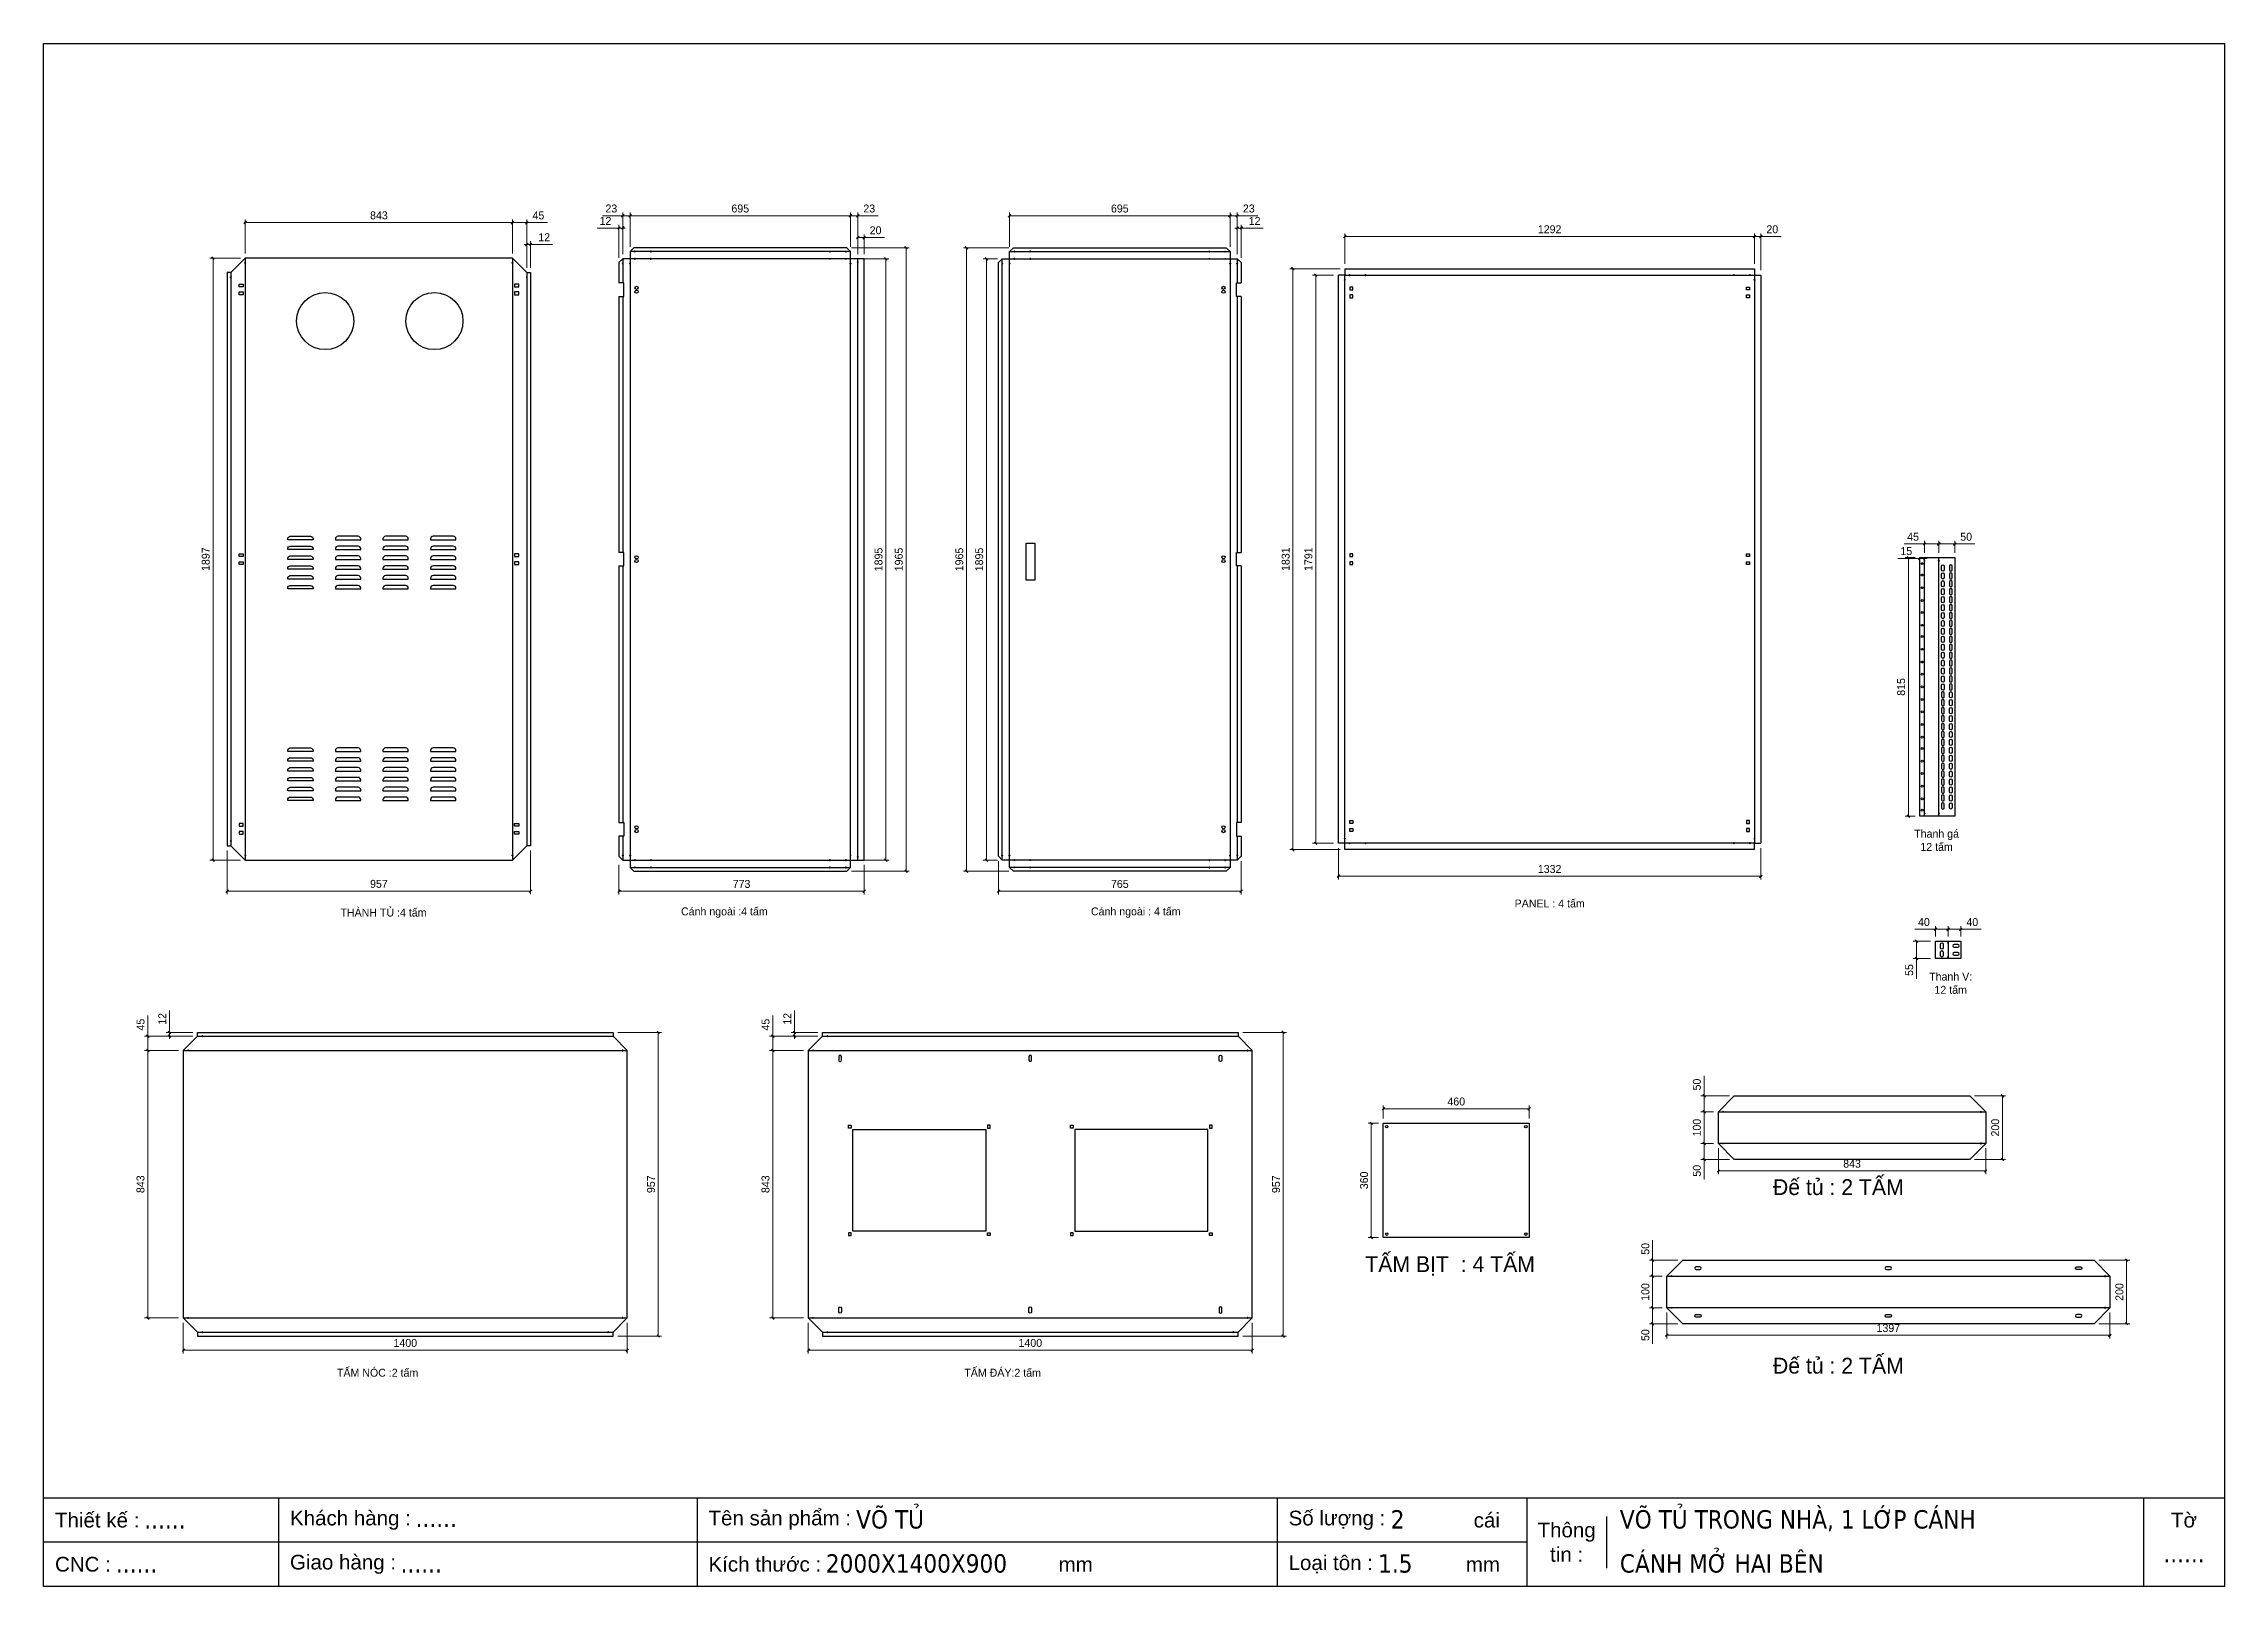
# Model space of a CAD drawing. Header units: millimetres. Extents: x 0 to 6876, y 0 to 4862.
import ezdxf
from ezdxf.enums import TextEntityAlignment as Align

# ---------------------------------------------------------------- set-up
doc = ezdxf.new("R2010")
doc.units = ezdxf.units.MM
doc.layers.add('CNC', color=7, linetype='Continuous')
doc.layers.add('DIM', color=253, linetype='Continuous')
doc.styles.add('Arial', font='arial.ttf')
doc.styles.add('Tahoma (Input Text)', font='tahoma.ttf')
doc.dimstyles.new('Dim-25', dxfattribs={"dimtxt": 25, "dimasz": 8, "dimexe": 10, "dimexo": 15, "dimgap": 10, "dimtad": 1, "dimdec": 0, "dimtxsty": 'Standard', "dimblk": 'OBLIQUE', "dimcen": 10, "dimclrd": 5, "dimclre": 5, "dimclrt": 3, "dimazin": 3, "dimtfac": 1, "dimtdec": 0, "dimtmove": 0, "dimatfit": 3, "dimldrblk": 'OBLIQUE', "dimlwd": 9, "dimlwe": 9})

msp = doc.modelspace()

# ---------------------------------------------------------------- texts
at = {"color": 2, "attachment_point": 5}
for s, insert, char_height, width in [('Thanh gá\\P12 tấm', (5968.8, 2351.2), 25, 785), ('THÀNH TỦ :4 tấm', (1071.6, 2123.4), 25, 1270), ('Cánh ngoài :4 tấm', (2146.5, 2123.4), 25, 1270), ('Cánh ngoài : 4 tấm', (3443.7, 2123.4), 25, 1270), ('PANEL : 4 tấm', (4748.9, 2152), 25, 1270), ('Thanh V:\\P12 tấm', (6013.2, 1900.7), 25, 785), ('Đế tủ : 2 TẤM', (5659.1, 1257.9), 50, 785), ('TẤM BỊT  : 4 TẤM', (4435, 1010), 50, 785), ('TẤM NÓC :2 tấm', (1053.2, 673.1), 25, 1270), ('TẤM ĐÁY:2 tấm', (3023.9, 673.1), 25, 1270), ('Đế tủ : 2 TẤM', (5659.1, 695.2), 50, 785)]:
    msp.add_mtext(s, dxfattribs=dict(at, insert=insert, char_height=char_height, width=width))

# ---------------------------------------------------------------- blocks, each defined once
blk = doc.blocks.new('*D1')
at = {"color": 0, "linetype": 'ByBlock', "lineweight": -2}
for p, q in [((538.1, 4181.8), (530.1, 4189.8)), ((530.1, 2292.8), (538.1, 2284.8))]:
    blk.add_line(p, q, dxfattribs=at)
at = {"layer": 'Defpoints', "color": 0, "transparency": 16777216}
for p in [(635.7, 4185.8), (534.1, 2288.8), (635.7, 2288.8)]:
    blk.add_point(p, dxfattribs=at)
at = {"layer": 'DIM', "color": 5, "lineweight": 9, "transparency": 16777216}
for p, q in [((620.7, 4185.8), (524.1, 4185.8)), ((534.1, 4185.8), (534.1, 2288.8)), ((620.7, 2288.8), (524.1, 2288.8))]:
    blk.add_line(p, q, dxfattribs=at)
at = {"layer": 'DIM', "color": 3, "transparency": 16777216, "insert": (511.3, 3237.3), "char_height": 25, "attachment_point": 5, "rotation": 90}
blk.add_mtext('1897', dxfattribs=at)
blk = doc.blocks.new('_Oblique')
at = {"color": 0, "linetype": 'ByBlock', "lineweight": -2}
blk.add_line((-0.5, -0.5), (0.5, 0.5), dxfattribs=at)
blk = doc.blocks.new('*D2')
at = {"color": 0, "linetype": 'ByBlock', "lineweight": -2}
for p, q in [((639.7, 4301.9), (631.7, 4293.9)), ((1474.7, 4293.9), (1482.7, 4301.9))]:
    blk.add_line(p, q, dxfattribs=at)
at = {"layer": 'Defpoints', "color": 0, "transparency": 16777216}
for p in [(635.7, 4297.9), (635.7, 4185.8), (1478.7, 4185.8)]:
    blk.add_point(p, dxfattribs=at)
at = {"layer": 'DIM', "color": 5, "lineweight": 9, "transparency": 16777216}
for p, q in [((635.7, 4200.8), (635.7, 4307.9)), ((1478.7, 4297.9), (635.7, 4297.9)), ((1478.7, 4200.8), (1478.7, 4307.9))]:
    blk.add_line(p, q, dxfattribs=at)
at = {"layer": 'DIM', "color": 3, "transparency": 16777216, "insert": (1057.2, 4320.7), "char_height": 25, "attachment_point": 5}
blk.add_mtext('843', dxfattribs=at)
blk = doc.blocks.new('f3daunguoc')
at = {"layer": 'CNC', "color": 2, "lineweight": -3}
blk.add_circle((0, 0), 1.5, dxfattribs=at)
blk = doc.blocks.new('*D3')
at = {"color": 0, "linetype": 'ByBlock', "lineweight": -2}
for p, q in [((1519.7, 4225.4), (1527.7, 4233.4)), ((1539.7, 4233.4), (1531.7, 4225.4))]:
    blk.add_line(p, q, dxfattribs=at)
at = {"layer": 'Defpoints', "color": 0, "ltscale": 3, "transparency": 16777216}
for p in [(1535.7, 4229.4), (1523.7, 4140.8), (1535.7, 4140.8)]:
    blk.add_point(p, dxfattribs=at)
at = {"layer": 'DIM', "color": 5, "lineweight": 9, "ltscale": 3, "transparency": 16777216}
for p, q in [((1523.7, 4229.4), (1515.7, 4229.4)), ((1523.7, 4155.8), (1523.7, 4239.4)), ((1523.7, 4229.4), (1535.7, 4229.4)), ((1535.7, 4155.8), (1535.7, 4239.4)), ((1535.7, 4229.4), (1604.9, 4229.4))]:
    blk.add_line(p, q, dxfattribs=at)
at = {"layer": 'DIM', "color": 3, "ltscale": 3, "transparency": 16777216, "insert": (1578.3, 4251.9), "char_height": 25, "attachment_point": 5}
blk.add_mtext('12', dxfattribs=at)
blk = doc.blocks.new('*D4')
at = {"color": 0, "linetype": 'ByBlock', "lineweight": -2}
for p, q in [((1482.7, 4301.9), (1474.7, 4293.9)), ((1519.7, 4293.9), (1527.7, 4301.9))]:
    blk.add_line(p, q, dxfattribs=at)
at = {"layer": 'Defpoints', "color": 0, "ltscale": 3, "transparency": 16777216}
for p in [(1523.7, 4297.9), (1478.7, 4185.8), (1523.7, 4140.8)]:
    blk.add_point(p, dxfattribs=at)
at = {"layer": 'DIM', "color": 5, "lineweight": 9, "ltscale": 3, "transparency": 16777216}
for p, q in [((1478.7, 4200.8), (1478.7, 4307.9)), ((1478.7, 4297.9), (1523.7, 4297.9)), ((1523.7, 4155.8), (1523.7, 4307.9)), ((1523.7, 4297.9), (1588.7, 4297.9))]:
    blk.add_line(p, q, dxfattribs=at)
at = {"layer": 'DIM', "color": 3, "ltscale": 3, "transparency": 16777216, "insert": (1560.2, 4320.6), "char_height": 25, "attachment_point": 5}
blk.add_mtext('45', dxfattribs=at)
blk = doc.blocks.new('*D5')
at = {"color": 0, "linetype": 'ByBlock', "lineweight": -2}
for p, q in [((3759.9, 4276.9), (3767.9, 4284.9)), ((3779.9, 4284.9), (3771.9, 4276.9))]:
    blk.add_line(p, q, dxfattribs=at)
at = {"layer": 'Defpoints', "color": 0, "transparency": 16777216}
for p in [(3775.9, 4280.9), (3763.9, 4183.8), (3775.9, 4171.8)]:
    blk.add_point(p, dxfattribs=at)
at = {"layer": 'DIM', "color": 5, "lineweight": 9, "transparency": 16777216}
for p, q in [((3763.9, 4280.9), (3755.9, 4280.9)), ((3763.9, 4198.8), (3763.9, 4290.9)), ((3763.9, 4280.9), (3775.9, 4280.9)), ((3775.9, 4186.8), (3775.9, 4290.9)), ((3775.9, 4280.9), (3845.1, 4280.9))]:
    blk.add_line(p, q, dxfattribs=at)
at = {"layer": 'DIM', "color": 3, "transparency": 16777216, "insert": (3818.5, 4303.4), "char_height": 25, "attachment_point": 5}
blk.add_mtext('12', dxfattribs=at)
blk = doc.blocks.new('*D6')
at = {"color": 0, "linetype": 'ByBlock', "lineweight": -2}
for p, q in [((3744.9, 4323.5), (3736.9, 4315.5)), ((3759.9, 4315.5), (3767.9, 4323.5))]:
    blk.add_line(p, q, dxfattribs=at)
at = {"layer": 'Defpoints', "color": 0, "transparency": 16777216}
for p in [(3763.9, 4319.5), (3740.9, 4206.8), (3763.9, 4183.8)]:
    blk.add_point(p, dxfattribs=at)
at = {"layer": 'DIM', "color": 5, "lineweight": 9, "transparency": 16777216}
for p, q in [((3740.9, 4221.8), (3740.9, 4329.5)), ((3740.9, 4319.5), (3763.9, 4319.5)), ((3763.9, 4198.8), (3763.9, 4329.5)), ((3763.9, 4319.5), (3828.2, 4319.5))]:
    blk.add_line(p, q, dxfattribs=at)
at = {"layer": 'DIM', "color": 3, "transparency": 16777216, "insert": (3800.1, 4342.3), "char_height": 25, "attachment_point": 5}
blk.add_mtext('23', dxfattribs=at)
blk = doc.blocks.new('*D7')
at = {"color": 0, "linetype": 'ByBlock', "lineweight": -2}
for p, q in [((3049.9, 4323.5), (3041.9, 4315.5)), ((3736.9, 4315.5), (3744.9, 4323.5))]:
    blk.add_line(p, q, dxfattribs=at)
at = {"layer": 'Defpoints', "color": 0, "transparency": 16777216}
for p in [(3045.9, 4319.5), (3045.9, 4206.8), (3740.9, 4206.8)]:
    blk.add_point(p, dxfattribs=at)
at = {"layer": 'DIM', "color": 5, "lineweight": 9, "transparency": 16777216}
for p, q in [((3045.9, 4221.8), (3045.9, 4329.5)), ((3740.9, 4319.5), (3045.9, 4319.5)), ((3740.9, 4221.8), (3740.9, 4329.5))]:
    blk.add_line(p, q, dxfattribs=at)
at = {"layer": 'DIM', "color": 3, "transparency": 16777216, "insert": (3393.4, 4342.3), "char_height": 25, "attachment_point": 5}
blk.add_mtext('695', dxfattribs=at)
blk = doc.blocks.new('*D8')
at = {"color": 0, "linetype": 'ByBlock', "lineweight": -2}
for p, q in [((2914.2, 4214.8), (2906.2, 4222.8)), ((2906.2, 2257.8), (2914.2, 2249.8))]:
    blk.add_line(p, q, dxfattribs=at)
at = {"layer": 'Defpoints', "color": 0, "transparency": 16777216}
for p in [(3058.1, 4218.8), (2910.2, 2253.8), (3058.1, 2253.8)]:
    blk.add_point(p, dxfattribs=at)
at = {"layer": 'DIM', "color": 5, "lineweight": 9, "transparency": 16777216}
for p, q in [((3043.1, 4218.8), (2900.2, 4218.8)), ((2910.2, 4218.8), (2910.2, 2253.8)), ((3043.1, 2253.8), (2900.2, 2253.8))]:
    blk.add_line(p, q, dxfattribs=at)
at = {"layer": 'DIM', "color": 3, "transparency": 16777216, "insert": (2887.4, 3236.3), "char_height": 25, "attachment_point": 5, "rotation": 90}
blk.add_mtext('1965', dxfattribs=at)
blk = doc.blocks.new('*D9')
at = {"color": 0, "linetype": 'ByBlock', "lineweight": -2}
for p, q in [((2976.9, 4179.8), (2968.9, 4187.8)), ((2968.9, 2292.8), (2976.9, 2284.8))]:
    blk.add_line(p, q, dxfattribs=at)
at = {"layer": 'Defpoints', "color": 0, "transparency": 16777216}
for p in [(2972.9, 4183.8), (3022.9, 4183.8), (3022.9, 2288.8)]:
    blk.add_point(p, dxfattribs=at)
at = {"layer": 'DIM', "color": 5, "lineweight": 9, "transparency": 16777216}
for p, q in [((3007.9, 4183.8), (2962.9, 4183.8)), ((2972.9, 2288.8), (2972.9, 4183.8)), ((3007.9, 2288.8), (2962.9, 2288.8))]:
    blk.add_line(p, q, dxfattribs=at)
at = {"layer": 'DIM', "color": 3, "transparency": 16777216, "insert": (2950.1, 3236.3), "char_height": 25, "attachment_point": 5, "rotation": 90}
blk.add_mtext('1895', dxfattribs=at)
blk = doc.blocks.new('*D10')
at = {"color": 0, "linetype": 'ByBlock', "lineweight": -2}
for p, q in [((3014.9, 2194.9), (3006.9, 2186.9)), ((3771.9, 2186.9), (3779.9, 2194.9))]:
    blk.add_line(p, q, dxfattribs=at)
at = {"layer": 'Defpoints', "color": 0, "transparency": 16777216}
for p in [(3010.9, 2300.8), (3775.9, 2300.8), (3775.9, 2190.9)]:
    blk.add_point(p, dxfattribs=at)
at = {"layer": 'DIM', "color": 5, "lineweight": 9, "transparency": 16777216}
for p, q in [((3010.9, 2285.8), (3010.9, 2180.9)), ((3775.9, 2285.8), (3775.9, 2180.9)), ((3010.9, 2190.9), (3775.9, 2190.9))]:
    blk.add_line(p, q, dxfattribs=at)
at = {"layer": 'DIM', "color": 3, "transparency": 16777216, "insert": (3393.4, 2213.6), "char_height": 25, "attachment_point": 5}
blk.add_mtext('765', dxfattribs=at)
blk = doc.blocks.new('*D11')
at = {"color": 0, "linetype": 'ByBlock', "lineweight": -2}
for p, q in [((1810.2, 4276.9), (1818.2, 4284.9)), ((1830.2, 4284.9), (1822.2, 4276.9))]:
    blk.add_line(p, q, dxfattribs=at)
at = {"layer": 'Defpoints', "color": 0, "transparency": 16777216}
for p in [(1814.2, 4280.9), (1814.2, 4171.8), (1826.2, 4183.8)]:
    blk.add_point(p, dxfattribs=at)
at = {"layer": 'DIM', "color": 5, "lineweight": 9, "transparency": 16777216}
for p, q in [((1814.2, 4280.9), (1745, 4280.9)), ((1814.2, 4186.8), (1814.2, 4290.9)), ((1826.2, 4280.9), (1814.2, 4280.9)), ((1826.2, 4198.8), (1826.2, 4290.9)), ((1826.2, 4280.9), (1834.2, 4280.9))]:
    blk.add_line(p, q, dxfattribs=at)
at = {"layer": 'DIM', "color": 3, "transparency": 16777216, "insert": (1771.6, 4303.4), "char_height": 25, "attachment_point": 5}
blk.add_mtext('12', dxfattribs=at)
blk = doc.blocks.new('*D12')
at = {"color": 0, "linetype": 'ByBlock', "lineweight": -2}
for p, q in [((1830.2, 4323.5), (1822.2, 4315.5)), ((1845.2, 4315.5), (1853.2, 4323.5))]:
    blk.add_line(p, q, dxfattribs=at)
at = {"layer": 'Defpoints', "color": 0, "transparency": 16777216}
for p in [(1826.2, 4319.5), (1849.2, 4206.8), (1826.2, 4183.8)]:
    blk.add_point(p, dxfattribs=at)
at = {"layer": 'DIM', "color": 5, "lineweight": 9, "transparency": 16777216}
for p, q in [((1826.2, 4319.5), (1761.9, 4319.5)), ((1826.2, 4198.8), (1826.2, 4329.5)), ((1849.2, 4319.5), (1826.2, 4319.5)), ((1849.2, 4221.8), (1849.2, 4329.5))]:
    blk.add_line(p, q, dxfattribs=at)
at = {"layer": 'DIM', "color": 3, "transparency": 16777216, "insert": (1790.1, 4342.3), "char_height": 25, "attachment_point": 5}
blk.add_mtext('23', dxfattribs=at)
blk = doc.blocks.new('*D13')
at = {"color": 0, "linetype": 'ByBlock', "lineweight": -2}
for p, q in [((1853.2, 4323.5), (1845.2, 4315.5)), ((2540.2, 4315.5), (2548.2, 4323.5))]:
    blk.add_line(p, q, dxfattribs=at)
at = {"layer": 'Defpoints', "color": 0, "transparency": 16777216}
for p in [(2544.2, 4319.5), (1849.2, 4206.8), (2544.2, 4206.8)]:
    blk.add_point(p, dxfattribs=at)
at = {"layer": 'DIM', "color": 5, "lineweight": 9, "transparency": 16777216}
for p, q in [((1849.2, 4221.8), (1849.2, 4329.5)), ((1849.2, 4319.5), (2544.2, 4319.5)), ((2544.2, 4221.8), (2544.2, 4329.5))]:
    blk.add_line(p, q, dxfattribs=at)
at = {"layer": 'DIM', "color": 3, "transparency": 16777216, "insert": (2196.7, 4342.3), "char_height": 25, "attachment_point": 5}
blk.add_mtext('695', dxfattribs=at)
blk = doc.blocks.new('*D14')
at = {"color": 0, "linetype": 'ByBlock', "lineweight": -2}
for p, q in [((2723.3, 4214.8), (2715.3, 4222.8)), ((2715.3, 2257.8), (2723.3, 2249.8))]:
    blk.add_line(p, q, dxfattribs=at)
at = {"layer": 'Defpoints', "color": 0, "transparency": 16777216}
for p in [(2532, 4218.8), (2532, 2253.8), (2719.3, 2253.8)]:
    blk.add_point(p, dxfattribs=at)
at = {"layer": 'DIM', "color": 5, "lineweight": 9, "transparency": 16777216}
for p, q in [((2547, 4218.8), (2729.3, 4218.8)), ((2719.3, 4218.8), (2719.3, 2253.8)), ((2547, 2253.8), (2729.3, 2253.8))]:
    blk.add_line(p, q, dxfattribs=at)
at = {"layer": 'DIM', "color": 3, "transparency": 16777216, "insert": (2696.6, 3236.3), "char_height": 25, "attachment_point": 5, "rotation": 90}
blk.add_mtext('1965', dxfattribs=at)
blk = doc.blocks.new('*D15')
at = {"color": 0, "linetype": 'ByBlock', "lineweight": -2}
for p, q in [((2659.4, 4179.8), (2651.4, 4187.8)), ((2651.4, 2292.8), (2659.4, 2284.8))]:
    blk.add_line(p, q, dxfattribs=at)
at = {"layer": 'Defpoints', "color": 0, "transparency": 16777216}
for p in [(2567.2, 4183.8), (2655.4, 4183.8), (2567.2, 2288.8)]:
    blk.add_point(p, dxfattribs=at)
at = {"layer": 'DIM', "color": 5, "lineweight": 9, "transparency": 16777216}
for p, q in [((2582.2, 4183.8), (2665.4, 4183.8)), ((2655.4, 2288.8), (2655.4, 4183.8)), ((2582.2, 2288.8), (2665.4, 2288.8))]:
    blk.add_line(p, q, dxfattribs=at)
at = {"layer": 'DIM', "color": 3, "transparency": 16777216, "insert": (2632.7, 3236.3), "char_height": 25, "attachment_point": 5, "rotation": 90}
blk.add_mtext('1895', dxfattribs=at)
blk = doc.blocks.new('*D16')
at = {"color": 0, "linetype": 'ByBlock', "lineweight": -2}
for p, q in [((1818.2, 2194.9), (1810.2, 2186.9)), ((2583.2, 2186.9), (2591.2, 2194.9))]:
    blk.add_line(p, q, dxfattribs=at)
at = {"layer": 'Defpoints', "color": 0, "transparency": 16777216}
for p in [(1814.2, 2288.8), (2587.2, 2288.8), (1814.2, 2190.9)]:
    blk.add_point(p, dxfattribs=at)
at = {"layer": 'DIM', "color": 5, "lineweight": 9, "transparency": 16777216}
for p, q in [((1814.2, 2273.8), (1814.2, 2180.9)), ((2587.2, 2273.8), (2587.2, 2180.9)), ((2587.2, 2190.9), (1814.2, 2190.9))]:
    blk.add_line(p, q, dxfattribs=at)
at = {"layer": 'DIM', "color": 3, "transparency": 16777216, "insert": (2200.7, 2213.6), "char_height": 25, "attachment_point": 5}
blk.add_mtext('773', dxfattribs=at)
blk = doc.blocks.new('*D17')
at = {"color": 0, "linetype": 'ByBlock', "lineweight": -2}
for p, q in [((2571.2, 4254.7), (2563.2, 4246.7)), ((2583.2, 4246.7), (2591.2, 4254.7))]:
    blk.add_line(p, q, dxfattribs=at)
at = {"layer": 'Defpoints', "color": 0, "ltscale": 3, "transparency": 16777216}
for p in [(2587.2, 4250.7), (2567.2, 4183.8), (2587.2, 4183.8)]:
    blk.add_point(p, dxfattribs=at)
at = {"layer": 'DIM', "color": 5, "lineweight": 9, "ltscale": 3, "transparency": 16777216}
for p, q in [((2567.2, 4198.8), (2567.2, 4260.7)), ((2567.2, 4250.7), (2587.2, 4250.7)), ((2587.2, 4198.8), (2587.2, 4260.7)), ((2587.2, 4250.7), (2651.3, 4250.7))]:
    blk.add_line(p, q, dxfattribs=at)
at = {"layer": 'DIM', "color": 3, "ltscale": 3, "transparency": 16777216, "insert": (2623.3, 4273.5), "char_height": 25, "attachment_point": 5}
blk.add_mtext('20', dxfattribs=at)
blk = doc.blocks.new('*D18')
at = {"color": 0, "linetype": 'ByBlock', "lineweight": -2}
for p, q in [((2548.2, 4323.5), (2540.2, 4315.5)), ((2563.2, 4315.5), (2571.2, 4323.5))]:
    blk.add_line(p, q, dxfattribs=at)
at = {"layer": 'Defpoints', "color": 0, "ltscale": 3, "transparency": 16777216}
for p in [(2567.2, 4319.5), (2544.2, 4206.8), (2567.2, 4183.8)]:
    blk.add_point(p, dxfattribs=at)
at = {"layer": 'DIM', "color": 5, "lineweight": 9, "ltscale": 3, "transparency": 16777216}
for p, q in [((2544.2, 4221.8), (2544.2, 4329.5)), ((2544.2, 4319.5), (2567.2, 4319.5)), ((2567.2, 4198.8), (2567.2, 4329.5)), ((2567.2, 4319.5), (2631.4, 4319.5))]:
    blk.add_line(p, q, dxfattribs=at)
at = {"layer": 'DIM', "color": 3, "ltscale": 3, "transparency": 16777216, "insert": (2603.3, 4342.3), "char_height": 25, "attachment_point": 5}
blk.add_mtext('23', dxfattribs=at)
blk = doc.blocks.new('*D19')
at = {"color": 0, "linetype": 'ByBlock', "lineweight": -2}
for p, q in [((582.7, 2195.2), (574.7, 2187.2)), ((1531.7, 2187.2), (1539.7, 2195.2))]:
    blk.add_line(p, q, dxfattribs=at)
at = {"layer": 'Defpoints', "color": 0, "ltscale": 3, "transparency": 16777216}
for p in [(578.7, 2333.8), (1535.7, 2333.8), (1535.7, 2191.2)]:
    blk.add_point(p, dxfattribs=at)
at = {"layer": 'DIM', "color": 5, "lineweight": 9, "ltscale": 3, "transparency": 16777216}
for p, q in [((578.7, 2318.8), (578.7, 2181.2)), ((1535.7, 2318.8), (1535.7, 2181.2)), ((578.7, 2191.2), (1535.7, 2191.2))]:
    blk.add_line(p, q, dxfattribs=at)
at = {"layer": 'DIM', "color": 3, "ltscale": 3, "transparency": 16777216, "insert": (1057.2, 2213.9), "char_height": 25, "attachment_point": 5}
blk.add_mtext('957', dxfattribs=at)
blk = doc.blocks.new('*D20')
at = {"color": 0, "linetype": 'ByBlock', "lineweight": -2}
for p, q in [((5398.7, 4258), (5390.7, 4250)), ((5410.7, 4250), (5418.7, 4258))]:
    blk.add_line(p, q, dxfattribs=at)
at = {"layer": 'Defpoints', "color": 0, "ltscale": 3, "transparency": 16777216}
for p in [(5414.7, 4254), (5394.7, 4152.8), (5414.7, 4132.8)]:
    blk.add_point(p, dxfattribs=at)
at = {"layer": 'DIM', "color": 5, "lineweight": 9, "ltscale": 3, "transparency": 16777216}
for p, q in [((5394.7, 4167.8), (5394.7, 4264)), ((5414.7, 4147.8), (5414.7, 4264)), ((5394.7, 4254), (5414.7, 4254)), ((5414.7, 4254), (5478.9, 4254))]:
    blk.add_line(p, q, dxfattribs=at)
at = {"layer": 'DIM', "color": 3, "ltscale": 3, "transparency": 16777216, "insert": (5450.8, 4276.8), "char_height": 25, "attachment_point": 5}
blk.add_mtext('20', dxfattribs=at)
blk = doc.blocks.new('*D21')
at = {"color": 0, "linetype": 'ByBlock', "lineweight": -2}
for p, q in [((4106.7, 4258), (4098.7, 4250)), ((5390.7, 4250), (5398.7, 4258))]:
    blk.add_line(p, q, dxfattribs=at)
at = {"layer": 'Defpoints', "color": 0, "ltscale": 3, "transparency": 16777216}
for p in [(4102.7, 4254), (4102.7, 4152.8), (5394.7, 4152.8)]:
    blk.add_point(p, dxfattribs=at)
at = {"layer": 'DIM', "color": 5, "lineweight": 9, "ltscale": 3, "transparency": 16777216}
for p, q in [((4102.7, 4167.8), (4102.7, 4264)), ((5394.7, 4167.8), (5394.7, 4264)), ((5394.7, 4254), (4102.7, 4254))]:
    blk.add_line(p, q, dxfattribs=at)
at = {"layer": 'DIM', "color": 3, "ltscale": 3, "transparency": 16777216, "insert": (4748.7, 4276.8), "char_height": 25, "attachment_point": 5}
blk.add_mtext('1292', dxfattribs=at)
blk = doc.blocks.new('*D22')
at = {"color": 0, "linetype": 'ByBlock', "lineweight": -2}
for p, q in [((4086.7, 2241.9), (4078.7, 2233.9)), ((5410.7, 2233.9), (5418.7, 2241.9))]:
    blk.add_line(p, q, dxfattribs=at)
at = {"layer": 'Defpoints', "color": 0, "ltscale": 3, "transparency": 16777216}
for p in [(4082.7, 2341.8), (5414.7, 2341.8), (5414.7, 2237.9)]:
    blk.add_point(p, dxfattribs=at)
at = {"layer": 'DIM', "color": 5, "lineweight": 9, "ltscale": 3, "transparency": 16777216}
for p, q in [((4082.7, 2326.8), (4082.7, 2227.9)), ((5414.7, 2326.8), (5414.7, 2227.9)), ((4082.7, 2237.9), (5414.7, 2237.9))]:
    blk.add_line(p, q, dxfattribs=at)
at = {"layer": 'DIM', "color": 3, "ltscale": 3, "transparency": 16777216, "insert": (4748.7, 2260.7), "char_height": 25, "attachment_point": 5}
blk.add_mtext('1332', dxfattribs=at)
blk = doc.blocks.new('*D23')
at = {"color": 0, "linetype": 'ByBlock', "lineweight": -2}
for p, q in [((4015.1, 4128.8), (4007.1, 4136.8)), ((4007.1, 2345.8), (4015.1, 2337.8))]:
    blk.add_line(p, q, dxfattribs=at)
at = {"layer": 'Defpoints', "color": 0, "ltscale": 3, "transparency": 16777216}
for p in [(4082.7, 4132.8), (4011.1, 2341.8), (4082.7, 2341.8)]:
    blk.add_point(p, dxfattribs=at)
at = {"layer": 'DIM', "color": 5, "lineweight": 9, "ltscale": 3, "transparency": 16777216}
for p, q in [((4067.7, 4132.8), (4001.1, 4132.8)), ((4011.1, 4132.8), (4011.1, 2341.8)), ((4067.7, 2341.8), (4001.1, 2341.8))]:
    blk.add_line(p, q, dxfattribs=at)
at = {"layer": 'DIM', "color": 3, "ltscale": 3, "transparency": 16777216, "insert": (3988.3, 3237.3), "char_height": 25, "attachment_point": 5, "rotation": 90}
blk.add_mtext('1791', dxfattribs=at)
blk = doc.blocks.new('*D24')
at = {"color": 0, "linetype": 'ByBlock', "lineweight": -2}
for p, q in [((3943.2, 4148.8), (3935.2, 4156.8)), ((3935.2, 2325.8), (3943.2, 2317.8))]:
    blk.add_line(p, q, dxfattribs=at)
at = {"layer": 'Defpoints', "color": 0, "ltscale": 3, "transparency": 16777216}
for p in [(4102.7, 4152.8), (3939.2, 2321.8), (4102.7, 2321.8)]:
    blk.add_point(p, dxfattribs=at)
at = {"layer": 'DIM', "color": 5, "lineweight": 9, "ltscale": 3, "transparency": 16777216}
for p, q in [((4087.7, 4152.8), (3929.2, 4152.8)), ((3939.2, 4152.8), (3939.2, 2321.8)), ((4087.7, 2321.8), (3929.2, 2321.8))]:
    blk.add_line(p, q, dxfattribs=at)
at = {"layer": 'DIM', "color": 3, "ltscale": 3, "transparency": 16777216, "insert": (3916.4, 3237.3), "char_height": 25, "attachment_point": 5, "rotation": 90}
blk.add_mtext('1831', dxfattribs=at)
blk = doc.blocks.new('khungtenAsean2')
at = {"color": 7}
for p, q in [((2970, -1980), (0, -1980)), ((320, -1980), (320, -2100)), ((890, -1980), (890, -2100)), ((1680, -1980), (1680, -2100)), ((2020, -1980), (2020, -2100)), ((2860, -1980), (2860, -2100)), ((2128.3, -2005), (2128.3, -2075)), ((2020, -2040), (0, -2040))]:
    blk.add_line(p, q, dxfattribs=at)
blk.add_lwpolyline([(0, 0), (2970, 0), (2970, -2100), (0, -2100)], close=True, dxfattribs=at)
at = {"color": 2, "char_height": 20, "style": 'Arial'}
for s, insert, width, attachment_point in [('  Thiết kế :', (0, -2010), 917.634, 4), ('  Khách hàng :', (320, -2010), 917.634, 4), ('  Tên sản phẩm :', (890, -2010), 917.634, 4), ('  Số lượng :', (1680, -2010), 917.634, 4), ('cái', (1947.6, -2010), 917.634, 4), ('Thông\\Ptin :', (2074.2, -2040), 108.311, 5), ('Tờ', (2915, -2010), 110, 5), ('  CNC :', (0, -2070), 917.634, 4), ('  Giao hàng :', (320, -2070), 917.634, 4), ('  Kích thước :', (890, -2070), 917.634, 4), ('mm', (1382.3, -2070), 917.634, 4), ('  Loại tôn :', (1680, -2070), 917.634, 4), ('mm', (1936.9, -2070), 917.634, 4)]:
    blk.add_mtext(s, dxfattribs=dict(at, insert=insert, width=width, attachment_point=attachment_point))
at = {"color": 1, "style": 'Tahoma (Input Text)', "flags": 8}
for tag, p in [('#01', (137.1, -2021.3)), ('#03', (506.6, -2019.3)), ('#05', (1106.6, -2021.3)), ('#07', (1834.7, -2021.3)), ('#09', (2146.7, -2021.3)), ('#02', (98.5, -2081.3)), ('#04', (486.1, -2081.3)), ('#06', (1065.3, -2081.3)), ('#08', (1817.4, -2081.3)), ('#10', (2146.7, -2081.3))]:
    blk.add_attdef(tag, p, '', height=25, dxfattribs=at)
blk.add_attdef('#11', text='', height=25, dxfattribs=at).set_placement((2915, -2067.3), align=Align.CENTER)
blk = doc.blocks.new('*D25')
at = {"color": 0, "linetype": 'ByBlock', "lineweight": -2}
for p, q in [((444.5, 748.3), (436.5, 740.3)), ((1836.5, 740.3), (1844.5, 748.3))]:
    blk.add_line(p, q, dxfattribs=at)
at = {"layer": 'Defpoints', "color": 0, "transparency": 16777216}
for p in [(440.5, 845.9), (1840.5, 845.9), (1840.5, 744.3)]:
    blk.add_point(p, dxfattribs=at)
at = {"layer": 'DIM', "color": 5, "lineweight": 9, "transparency": 16777216}
for p, q in [((440.5, 830.9), (440.5, 734.3)), ((1840.5, 830.9), (1840.5, 734.3)), ((440.5, 744.3), (1840.5, 744.3))]:
    blk.add_line(p, q, dxfattribs=at)
at = {"layer": 'DIM', "color": 3, "transparency": 16777216, "insert": (1140.5, 767.1), "char_height": 25, "attachment_point": 5}
blk.add_mtext('1400', dxfattribs=at)
blk = doc.blocks.new('*D26')
at = {"color": 0, "linetype": 'ByBlock', "lineweight": -2}
for p, q in [((332.4, 1684.9), (324.4, 1692.9)), ((324.4, 849.9), (332.4, 841.9))]:
    blk.add_line(p, q, dxfattribs=at)
at = {"layer": 'Defpoints', "color": 0, "transparency": 16777216}
for p in [(440.5, 1688.9), (328.4, 845.9), (440.5, 845.9)]:
    blk.add_point(p, dxfattribs=at)
at = {"layer": 'DIM', "color": 5, "lineweight": 9, "transparency": 16777216}
for p, q in [((425.5, 1688.9), (318.4, 1688.9)), ((328.4, 1688.9), (328.4, 845.9)), ((425.5, 845.9), (318.4, 845.9))]:
    blk.add_line(p, q, dxfattribs=at)
at = {"layer": 'DIM', "color": 3, "transparency": 16777216, "insert": (305.6, 1267.4), "char_height": 25, "attachment_point": 5, "rotation": 90}
blk.add_mtext('843', dxfattribs=at)
blk = doc.blocks.new('*D27')
at = {"color": 0, "linetype": 'ByBlock', "lineweight": -2}
for p, q in [((392.9, 1749.9), (400.9, 1741.9)), ((400.9, 1729.9), (392.9, 1737.9))]:
    blk.add_line(p, q, dxfattribs=at)
at = {"layer": 'Defpoints', "color": 0, "ltscale": 3, "transparency": 16777216}
for p in [(396.9, 1745.9), (485.5, 1745.9), (485.5, 1733.9)]:
    blk.add_point(p, dxfattribs=at)
at = {"layer": 'DIM', "color": 5, "lineweight": 9, "ltscale": 3, "transparency": 16777216}
for p, q in [((396.9, 1745.9), (396.9, 1815.1)), ((470.5, 1745.9), (386.9, 1745.9)), ((470.5, 1733.9), (386.9, 1733.9)), ((396.9, 1733.9), (396.9, 1745.9)), ((396.9, 1733.9), (396.9, 1725.9))]:
    blk.add_line(p, q, dxfattribs=at)
at = {"layer": 'DIM', "color": 3, "ltscale": 3, "transparency": 16777216, "insert": (374.3, 1788.5), "char_height": 25, "attachment_point": 5, "rotation": 90}
blk.add_mtext('12', dxfattribs=at)
blk = doc.blocks.new('*D28')
at = {"color": 0, "linetype": 'ByBlock', "lineweight": -2}
for p, q in [((332.4, 1729.9), (324.4, 1737.9)), ((324.4, 1692.9), (332.4, 1684.9))]:
    blk.add_line(p, q, dxfattribs=at)
at = {"layer": 'Defpoints', "color": 0, "ltscale": 3, "transparency": 16777216}
for p in [(328.4, 1733.9), (485.5, 1733.9), (440.5, 1688.9)]:
    blk.add_point(p, dxfattribs=at)
at = {"layer": 'DIM', "color": 5, "lineweight": 9, "ltscale": 3, "transparency": 16777216}
for p, q in [((328.4, 1733.9), (328.4, 1798.9)), ((470.5, 1733.9), (318.4, 1733.9)), ((328.4, 1688.9), (328.4, 1733.9)), ((425.5, 1688.9), (318.4, 1688.9))]:
    blk.add_line(p, q, dxfattribs=at)
at = {"layer": 'DIM', "color": 3, "ltscale": 3, "transparency": 16777216, "insert": (305.7, 1770.4), "char_height": 25, "attachment_point": 5, "rotation": 90}
blk.add_mtext('45', dxfattribs=at)
blk = doc.blocks.new('*D29')
at = {"color": 0, "linetype": 'ByBlock', "lineweight": -2}
for p, q in [((1942.1, 1741.9), (1934.1, 1749.9)), ((1934.1, 792.9), (1942.1, 784.9))]:
    blk.add_line(p, q, dxfattribs=at)
at = {"layer": 'Defpoints', "color": 0, "ltscale": 3, "transparency": 16777216}
for p in [(1795.5, 1745.9), (1938.1, 1745.9), (1795.5, 788.9)]:
    blk.add_point(p, dxfattribs=at)
at = {"layer": 'DIM', "color": 5, "lineweight": 9, "ltscale": 3, "transparency": 16777216}
for p, q in [((1810.5, 1745.9), (1948.1, 1745.9)), ((1938.1, 788.9), (1938.1, 1745.9)), ((1810.5, 788.9), (1948.1, 788.9))]:
    blk.add_line(p, q, dxfattribs=at)
at = {"layer": 'DIM', "color": 3, "ltscale": 3, "transparency": 16777216, "insert": (1915.3, 1267.4), "char_height": 25, "attachment_point": 5, "rotation": 90}
blk.add_mtext('957', dxfattribs=at)
blk = doc.blocks.new('*D30')
at = {"color": 0, "linetype": 'ByBlock', "lineweight": -2}
for p, q in [((2415.2, 748.3), (2407.2, 740.3)), ((3807.2, 740.3), (3815.2, 748.3))]:
    blk.add_line(p, q, dxfattribs=at)
at = {"layer": 'Defpoints', "color": 0, "transparency": 16777216}
for p in [(2411.2, 845.9), (3811.2, 845.9), (3811.2, 744.3)]:
    blk.add_point(p, dxfattribs=at)
at = {"layer": 'DIM', "color": 5, "lineweight": 9, "transparency": 16777216}
for p, q in [((2411.2, 830.9), (2411.2, 734.3)), ((3811.2, 830.9), (3811.2, 734.3)), ((2411.2, 744.3), (3811.2, 744.3))]:
    blk.add_line(p, q, dxfattribs=at)
at = {"layer": 'DIM', "color": 3, "transparency": 16777216, "insert": (3111.2, 767.1), "char_height": 25, "attachment_point": 5}
blk.add_mtext('1400', dxfattribs=at)
blk = doc.blocks.new('*D31')
at = {"color": 0, "linetype": 'ByBlock', "lineweight": -2}
for p, q in [((2303.1, 1684.9), (2295.1, 1692.9)), ((2295.1, 849.9), (2303.1, 841.9))]:
    blk.add_line(p, q, dxfattribs=at)
at = {"layer": 'Defpoints', "color": 0, "transparency": 16777216}
for p in [(2411.2, 1688.9), (2299.1, 845.9), (2411.2, 845.9)]:
    blk.add_point(p, dxfattribs=at)
at = {"layer": 'DIM', "color": 5, "lineweight": 9, "transparency": 16777216}
for p, q in [((2396.2, 1688.9), (2289.1, 1688.9)), ((2299.1, 1688.9), (2299.1, 845.9)), ((2396.2, 845.9), (2289.1, 845.9))]:
    blk.add_line(p, q, dxfattribs=at)
at = {"layer": 'DIM', "color": 3, "transparency": 16777216, "insert": (2276.3, 1267.4), "char_height": 25, "attachment_point": 5, "rotation": 90}
blk.add_mtext('843', dxfattribs=at)
blk = doc.blocks.new('*D32')
at = {"color": 0, "linetype": 'ByBlock', "lineweight": -2}
for p, q in [((2363.6, 1749.9), (2371.6, 1741.9)), ((2371.6, 1729.9), (2363.6, 1737.9))]:
    blk.add_line(p, q, dxfattribs=at)
at = {"layer": 'Defpoints', "color": 0, "ltscale": 3, "transparency": 16777216}
for p in [(2367.6, 1745.9), (2456.2, 1745.9), (2456.2, 1733.9)]:
    blk.add_point(p, dxfattribs=at)
at = {"layer": 'DIM', "color": 5, "lineweight": 9, "ltscale": 3, "transparency": 16777216}
for p, q in [((2367.6, 1745.9), (2367.6, 1815.1)), ((2441.2, 1745.9), (2357.6, 1745.9)), ((2441.2, 1733.9), (2357.6, 1733.9)), ((2367.6, 1733.9), (2367.6, 1745.9)), ((2367.6, 1733.9), (2367.6, 1725.9))]:
    blk.add_line(p, q, dxfattribs=at)
at = {"layer": 'DIM', "color": 3, "ltscale": 3, "transparency": 16777216, "insert": (2345.1, 1788.5), "char_height": 25, "attachment_point": 5, "rotation": 90}
blk.add_mtext('12', dxfattribs=at)
blk = doc.blocks.new('*D33')
at = {"color": 0, "linetype": 'ByBlock', "lineweight": -2}
for p, q in [((2303.1, 1729.9), (2295.1, 1737.9)), ((2295.1, 1692.9), (2303.1, 1684.9))]:
    blk.add_line(p, q, dxfattribs=at)
at = {"layer": 'Defpoints', "color": 0, "ltscale": 3, "transparency": 16777216}
for p in [(2299.1, 1733.9), (2456.2, 1733.9), (2411.2, 1688.9)]:
    blk.add_point(p, dxfattribs=at)
at = {"layer": 'DIM', "color": 5, "lineweight": 9, "ltscale": 3, "transparency": 16777216}
for p, q in [((2299.1, 1733.9), (2299.1, 1798.9)), ((2441.2, 1733.9), (2289.1, 1733.9)), ((2299.1, 1688.9), (2299.1, 1733.9)), ((2396.2, 1688.9), (2289.1, 1688.9))]:
    blk.add_line(p, q, dxfattribs=at)
at = {"layer": 'DIM', "color": 3, "ltscale": 3, "transparency": 16777216, "insert": (2276.4, 1770.4), "char_height": 25, "attachment_point": 5, "rotation": 90}
blk.add_mtext('45', dxfattribs=at)
blk = doc.blocks.new('*D34')
at = {"color": 0, "linetype": 'ByBlock', "lineweight": -2}
for p, q in [((3912.8, 1741.9), (3904.8, 1749.9)), ((3904.8, 792.9), (3912.8, 784.9))]:
    blk.add_line(p, q, dxfattribs=at)
at = {"layer": 'Defpoints', "color": 0, "ltscale": 3, "transparency": 16777216}
for p in [(3766.2, 1745.9), (3908.8, 1745.9), (3766.2, 788.9)]:
    blk.add_point(p, dxfattribs=at)
at = {"layer": 'DIM', "color": 5, "lineweight": 9, "ltscale": 3, "transparency": 16777216}
for p, q in [((3781.2, 1745.9), (3918.8, 1745.9)), ((3908.8, 788.9), (3908.8, 1745.9)), ((3781.2, 788.9), (3918.8, 788.9))]:
    blk.add_line(p, q, dxfattribs=at)
at = {"layer": 'DIM', "color": 3, "ltscale": 3, "transparency": 16777216, "insert": (3886.1, 1267.4), "char_height": 25, "attachment_point": 5, "rotation": 90}
blk.add_mtext('957', dxfattribs=at)
blk = doc.blocks.new('*D35')
at = {"color": 0, "linetype": 'ByBlock', "lineweight": -2}
for p, q in [((4228.3, 1509.1), (4220.3, 1501.1)), ((4680.3, 1501.1), (4688.3, 1509.1))]:
    blk.add_line(p, q, dxfattribs=at)
at = {"layer": 'Defpoints', "color": 0, "ltscale": 3, "transparency": 16777216}
for p in [(4224.3, 1459.4), (4684.3, 1505.1), (4684.3, 1459.4)]:
    blk.add_point(p, dxfattribs=at)
at = {"layer": 'DIM', "color": 5, "lineweight": 9, "ltscale": 3, "transparency": 16777216}
for p, q in [((4224.3, 1474.4), (4224.3, 1515.1)), ((4684.3, 1474.4), (4684.3, 1515.1)), ((4224.3, 1505.1), (4684.3, 1505.1))]:
    blk.add_line(p, q, dxfattribs=at)
at = {"layer": 'DIM', "color": 3, "ltscale": 3, "transparency": 16777216, "insert": (4454.3, 1527.9), "char_height": 25, "attachment_point": 5}
blk.add_mtext('460', dxfattribs=at)
blk = doc.blocks.new('*D36')
at = {"color": 0, "linetype": 'ByBlock', "lineweight": -2}
for p, q in [((4190.4, 1455.4), (4182.4, 1463.4)), ((4182.4, 1103.4), (4190.4, 1095.4))]:
    blk.add_line(p, q, dxfattribs=at)
at = {"layer": 'Defpoints', "color": 0, "ltscale": 3, "transparency": 16777216}
for p in [(4224.3, 1459.4), (4186.4, 1099.4), (4224.3, 1099.4)]:
    blk.add_point(p, dxfattribs=at)
at = {"layer": 'DIM', "color": 5, "lineweight": 9, "ltscale": 3, "transparency": 16777216}
for p, q in [((4209.3, 1459.4), (4176.4, 1459.4)), ((4186.4, 1459.4), (4186.4, 1099.4)), ((4209.3, 1099.4), (4176.4, 1099.4))]:
    blk.add_line(p, q, dxfattribs=at)
at = {"layer": 'DIM', "color": 3, "ltscale": 3, "transparency": 16777216, "insert": (4163.7, 1279.4), "char_height": 25, "attachment_point": 5, "rotation": 90}
blk.add_mtext('360', dxfattribs=at)
blk = doc.blocks.new('*D37')
at = {"color": 0, "linetype": 'ByBlock', "lineweight": -2}
for p, q in [((6180.5, 1541.7), (6172.5, 1549.7)), ((6172.5, 1349.7), (6180.5, 1341.7))]:
    blk.add_line(p, q, dxfattribs=at)
at = {"layer": 'Defpoints', "color": 0, "transparency": 16777216}
for p in [(6073.7, 1545.7), (6073.7, 1345.7), (6176.5, 1345.7)]:
    blk.add_point(p, dxfattribs=at)
at = {"layer": 'DIM', "color": 5, "lineweight": 9, "transparency": 16777216}
for p, q in [((6088.7, 1545.7), (6186.5, 1545.7)), ((6176.5, 1545.7), (6176.5, 1345.7)), ((6088.7, 1345.7), (6186.5, 1345.7))]:
    blk.add_line(p, q, dxfattribs=at)
at = {"layer": 'DIM', "color": 3, "transparency": 16777216, "insert": (6153.8, 1445.7), "char_height": 25, "attachment_point": 5, "rotation": 90}
blk.add_mtext('200', dxfattribs=at)
blk = doc.blocks.new('*D38')
at = {"color": 0, "linetype": 'ByBlock', "lineweight": -2}
for p, q in [((5284.7, 1313.2), (5276.7, 1305.2)), ((6119.7, 1305.2), (6127.7, 1313.2))]:
    blk.add_line(p, q, dxfattribs=at)
at = {"layer": 'Defpoints', "color": 0, "transparency": 16777216}
for p in [(5280.7, 1395.7), (6123.7, 1395.7), (6123.7, 1309.2)]:
    blk.add_point(p, dxfattribs=at)
at = {"layer": 'DIM', "color": 5, "lineweight": 9, "transparency": 16777216}
for p, q in [((5280.7, 1380.7), (5280.7, 1299.2)), ((6123.7, 1380.7), (6123.7, 1299.2)), ((5280.7, 1309.2), (6123.7, 1309.2))]:
    blk.add_line(p, q, dxfattribs=at)
at = {"layer": 'DIM', "color": 3, "transparency": 16777216, "insert": (5702.2, 1332), "char_height": 25, "attachment_point": 5}
blk.add_mtext('843', dxfattribs=at)
blk = doc.blocks.new('*D39')
at = {"color": 0, "linetype": 'ByBlock', "lineweight": -2}
for p, q in [((5239.7, 1491.7), (5231.7, 1499.7)), ((5231.7, 1399.7), (5239.7, 1391.7))]:
    blk.add_line(p, q, dxfattribs=at)
at = {"layer": 'Defpoints', "color": 0, "transparency": 16777216}
for p in [(5280.7, 1495.7), (5235.7, 1395.7), (5280.7, 1395.7)]:
    blk.add_point(p, dxfattribs=at)
at = {"layer": 'DIM', "color": 5, "lineweight": 9, "transparency": 16777216}
for p, q in [((5265.7, 1495.7), (5225.7, 1495.7)), ((5235.7, 1495.7), (5235.7, 1395.7)), ((5265.7, 1395.7), (5225.7, 1395.7))]:
    blk.add_line(p, q, dxfattribs=at)
at = {"layer": 'DIM', "color": 3, "transparency": 16777216, "insert": (5213, 1445.7), "char_height": 25, "attachment_point": 5, "rotation": 90}
blk.add_mtext('100', dxfattribs=at)
blk = doc.blocks.new('*D40')
at = {"color": 0, "linetype": 'ByBlock', "lineweight": -2}
for p, q in [((5239.7, 1541.7), (5231.7, 1549.7)), ((5231.7, 1499.7), (5239.7, 1491.7))]:
    blk.add_line(p, q, dxfattribs=at)
at = {"layer": 'Defpoints', "color": 0, "transparency": 16777216}
for p in [(5235.7, 1545.7), (5330.7, 1545.7), (5280.7, 1495.7)]:
    blk.add_point(p, dxfattribs=at)
at = {"layer": 'DIM', "color": 5, "lineweight": 9, "transparency": 16777216}
for p, q in [((5235.7, 1545.7), (5235.7, 1609.4)), ((5315.7, 1545.7), (5225.7, 1545.7)), ((5235.7, 1495.7), (5235.7, 1545.7)), ((5265.7, 1495.7), (5225.7, 1495.7))]:
    blk.add_line(p, q, dxfattribs=at)
at = {"layer": 'DIM', "color": 3, "transparency": 16777216, "insert": (5213, 1581.5), "char_height": 25, "attachment_point": 5, "rotation": 90}
blk.add_mtext('50', dxfattribs=at)
blk = doc.blocks.new('*D41')
at = {"color": 0, "linetype": 'ByBlock', "lineweight": -2}
for p, q in [((5239.7, 1391.7), (5231.7, 1399.7)), ((5231.7, 1349.7), (5239.7, 1341.7))]:
    blk.add_line(p, q, dxfattribs=at)
at = {"layer": 'Defpoints', "color": 0, "transparency": 16777216}
for p in [(5280.7, 1395.7), (5235.7, 1345.7), (5330.7, 1345.7)]:
    blk.add_point(p, dxfattribs=at)
at = {"layer": 'DIM', "color": 5, "lineweight": 9, "transparency": 16777216}
for p, q in [((5265.7, 1395.7), (5225.7, 1395.7)), ((5235.7, 1395.7), (5235.7, 1345.7)), ((5315.7, 1345.7), (5225.7, 1345.7)), ((5235.7, 1345.7), (5235.7, 1281.9))]:
    blk.add_line(p, q, dxfattribs=at)
at = {"layer": 'DIM', "color": 3, "transparency": 16777216, "insert": (5213, 1309.8), "char_height": 25, "attachment_point": 5, "rotation": 90}
blk.add_mtext('50', dxfattribs=at)
blk = doc.blocks.new('*D42')
at = {"color": 0, "linetype": 'ByBlock', "lineweight": -2}
for p, q in [((6572, 1023.8), (6564, 1031.8)), ((6564, 831.8), (6572, 823.8))]:
    blk.add_line(p, q, dxfattribs=at)
at = {"layer": 'Defpoints', "color": 0, "transparency": 16777216}
for p in [(6465.2, 1027.8), (6465.2, 827.8), (6568, 827.8)]:
    blk.add_point(p, dxfattribs=at)
at = {"layer": 'DIM', "color": 5, "lineweight": 9, "transparency": 16777216}
for p, q in [((6480.2, 1027.8), (6578, 1027.8)), ((6568, 1027.8), (6568, 827.8)), ((6480.2, 827.8), (6578, 827.8))]:
    blk.add_line(p, q, dxfattribs=at)
at = {"layer": 'DIM', "color": 3, "transparency": 16777216, "insert": (6545.3, 927.8), "char_height": 25, "attachment_point": 5, "rotation": 90}
blk.add_mtext('200', dxfattribs=at)
blk = doc.blocks.new('*D43')
at = {"color": 0, "linetype": 'ByBlock', "lineweight": -2}
for p, q in [((5122.2, 795.3), (5114.2, 787.3)), ((6511.2, 787.3), (6519.2, 795.3))]:
    blk.add_line(p, q, dxfattribs=at)
at = {"layer": 'Defpoints', "color": 0, "transparency": 16777216}
for p in [(5118.2, 877.8), (6515.2, 877.8), (6515.2, 791.3)]:
    blk.add_point(p, dxfattribs=at)
at = {"layer": 'DIM', "color": 5, "lineweight": 9, "transparency": 16777216}
for p, q in [((5118.2, 862.8), (5118.2, 781.3)), ((6515.2, 862.8), (6515.2, 781.3)), ((5118.2, 791.3), (6515.2, 791.3))]:
    blk.add_line(p, q, dxfattribs=at)
at = {"layer": 'DIM', "color": 3, "transparency": 16777216, "insert": (5816.7, 814.1), "char_height": 25, "attachment_point": 5}
blk.add_mtext('1397', dxfattribs=at)
blk = doc.blocks.new('*D44')
at = {"color": 0, "linetype": 'ByBlock', "lineweight": -2}
for p, q in [((5077.2, 973.8), (5069.2, 981.8)), ((5069.2, 881.8), (5077.2, 873.8))]:
    blk.add_line(p, q, dxfattribs=at)
at = {"layer": 'Defpoints', "color": 0, "transparency": 16777216}
for p in [(5118.2, 977.8), (5073.2, 877.8), (5118.2, 877.8)]:
    blk.add_point(p, dxfattribs=at)
at = {"layer": 'DIM', "color": 5, "lineweight": 9, "transparency": 16777216}
for p, q in [((5103.2, 977.8), (5063.2, 977.8)), ((5073.2, 977.8), (5073.2, 877.8)), ((5103.2, 877.8), (5063.2, 877.8))]:
    blk.add_line(p, q, dxfattribs=at)
at = {"layer": 'DIM', "color": 3, "transparency": 16777216, "insert": (5050.5, 927.8), "char_height": 25, "attachment_point": 5, "rotation": 90}
blk.add_mtext('100', dxfattribs=at)
blk = doc.blocks.new('*D45')
at = {"color": 0, "linetype": 'ByBlock', "lineweight": -2}
for p, q in [((5077.2, 1023.8), (5069.2, 1031.8)), ((5069.2, 981.8), (5077.2, 973.8))]:
    blk.add_line(p, q, dxfattribs=at)
at = {"layer": 'Defpoints', "color": 0, "transparency": 16777216}
for p in [(5073.2, 1027.8), (5118.2, 977.8), (5168.2, 1027.8)]:
    blk.add_point(p, dxfattribs=at)
at = {"layer": 'DIM', "color": 5, "lineweight": 9, "transparency": 16777216}
for p, q in [((5073.2, 1027.8), (5073.2, 1091.5)), ((5153.2, 1027.8), (5063.2, 1027.8)), ((5103.2, 977.8), (5063.2, 977.8)), ((5073.2, 977.8), (5073.2, 1027.8))]:
    blk.add_line(p, q, dxfattribs=at)
at = {"layer": 'DIM', "color": 3, "transparency": 16777216, "insert": (5050.5, 1063.6), "char_height": 25, "attachment_point": 5, "rotation": 90}
blk.add_mtext('50', dxfattribs=at)
blk = doc.blocks.new('*D46')
at = {"color": 0, "linetype": 'ByBlock', "lineweight": -2}
for p, q in [((5077.2, 873.8), (5069.2, 881.8)), ((5069.2, 831.8), (5077.2, 823.8))]:
    blk.add_line(p, q, dxfattribs=at)
at = {"layer": 'Defpoints', "color": 0, "transparency": 16777216}
for p in [(5073.2, 827.8), (5118.2, 877.8), (5168.2, 827.8)]:
    blk.add_point(p, dxfattribs=at)
at = {"layer": 'DIM', "color": 5, "lineweight": 9, "transparency": 16777216}
for p, q in [((5103.2, 877.8), (5063.2, 877.8)), ((5153.2, 827.8), (5063.2, 827.8)), ((5073.2, 877.8), (5073.2, 827.8)), ((5073.2, 827.8), (5073.2, 764))]:
    blk.add_line(p, q, dxfattribs=at)
at = {"layer": 'DIM', "color": 3, "transparency": 16777216, "insert": (5050.5, 791.9), "char_height": 25, "attachment_point": 5, "rotation": 90}
blk.add_mtext('50', dxfattribs=at)
blk = doc.blocks.new('ovan8.5x20')
at = {"layer": 'CNC', "color": 2, "lineweight": -3}
for p, q in [((5.7, 4.2), (-5.8, 4.2)), ((-5.8, -4.2), (5.7, -4.2))]:
    blk.add_line(p, q, dxfattribs=at)
for centre, start, end in [((-5.8, 0), 90, 270), ((5.7, 0), 270, 90)]:
    blk.add_arc(centre, 4.25, start, end, dxfattribs=at)
blk = doc.blocks.new('*D47')
at = {"color": 0, "linetype": 'ByBlock', "lineweight": -2}
for p, q in [((6009.1, 2074.7), (6001.1, 2066.7)), ((6041.1, 2066.7), (6049.1, 2074.7))]:
    blk.add_line(p, q, dxfattribs=at)
at = {"layer": 'Defpoints', "color": 0, "ltscale": 3, "transparency": 16777216}
for p in [(6045.1, 2070.7), (6005.1, 2033.5), (6045.1, 2033.5)]:
    blk.add_point(p, dxfattribs=at)
at = {"layer": 'DIM', "color": 5, "lineweight": 9, "ltscale": 3, "transparency": 16777216}
for p, q in [((6005.1, 2048.5), (6005.1, 2080.7)), ((6005.1, 2070.7), (6045.1, 2070.7)), ((6045.1, 2048.5), (6045.1, 2080.7)), ((6045.1, 2070.7), (6109.9, 2070.7))]:
    blk.add_line(p, q, dxfattribs=at)
at = {"layer": 'DIM', "color": 3, "ltscale": 3, "transparency": 16777216, "insert": (6081.5, 2093.4), "char_height": 25, "attachment_point": 5}
blk.add_mtext('40', dxfattribs=at)
blk = doc.blocks.new('*D48')
at = {"color": 0, "linetype": 'ByBlock', "lineweight": -2}
for p, q in [((5969.1, 2074.7), (5961.1, 2066.7)), ((6001.1, 2066.7), (6009.1, 2074.7))]:
    blk.add_line(p, q, dxfattribs=at)
at = {"layer": 'Defpoints', "color": 0, "ltscale": 3, "transparency": 16777216}
for p in [(5965.1, 2070.7), (5965.1, 2033.5), (6005.1, 2033.5)]:
    blk.add_point(p, dxfattribs=at)
at = {"layer": 'DIM', "color": 5, "lineweight": 9, "ltscale": 3, "transparency": 16777216}
for p, q in [((5965.1, 2070.7), (5900.4, 2070.7)), ((5965.1, 2048.5), (5965.1, 2080.7)), ((6005.1, 2070.7), (5965.1, 2070.7)), ((6005.1, 2048.5), (6005.1, 2080.7))]:
    blk.add_line(p, q, dxfattribs=at)
at = {"layer": 'DIM', "color": 3, "ltscale": 3, "transparency": 16777216, "insert": (5928.8, 2093.4), "char_height": 25, "attachment_point": 5}
blk.add_mtext('40', dxfattribs=at)
blk = doc.blocks.new('*D49')
at = {"color": 0, "linetype": 'ByBlock', "lineweight": -2}
for p, q in [((5909.2, 2029.5), (5901.2, 2037.5)), ((5901.2, 1982.5), (5909.2, 1974.5))]:
    blk.add_line(p, q, dxfattribs=at)
at = {"layer": 'Defpoints', "color": 0, "ltscale": 3, "transparency": 16777216}
for p in [(5965.1, 2033.5), (5905.2, 1978.5), (5965.1, 1978.5)]:
    blk.add_point(p, dxfattribs=at)
at = {"layer": 'DIM', "color": 5, "lineweight": 9, "ltscale": 3, "transparency": 16777216}
for p, q in [((5950.1, 2033.5), (5895.2, 2033.5)), ((5905.2, 2033.5), (5905.2, 1978.5)), ((5950.1, 1978.5), (5895.2, 1978.5)), ((5905.2, 1978.5), (5905.2, 1914.5))]:
    blk.add_line(p, q, dxfattribs=at)
at = {"layer": 'DIM', "color": 3, "ltscale": 3, "transparency": 16777216, "insert": (5882.5, 1942.5), "char_height": 25, "attachment_point": 5, "rotation": 90}
blk.add_mtext('55', dxfattribs=at)
blk = doc.blocks.new('f2dauxuoi')
at = {"layer": 'CNC', "color": 2, "lineweight": -3}
blk.add_circle((0, 0), 1, dxfattribs=at)
blk = doc.blocks.new('*D50')
at = {"color": 0, "linetype": 'ByBlock', "lineweight": -2}
for p, q in [((5883.9, 3238.2), (5875.9, 3246.2)), ((5875.9, 2431.2), (5883.9, 2423.2))]:
    blk.add_line(p, q, dxfattribs=at)
at = {"layer": 'Defpoints', "color": 0, "ltscale": 3, "transparency": 16777216}
for p in [(5916.2, 3242.2), (5879.9, 2427.2), (5916.2, 2427.2)]:
    blk.add_point(p, dxfattribs=at)
at = {"layer": 'DIM', "color": 5, "lineweight": 9, "ltscale": 3, "transparency": 16777216}
for p, q in [((5901.2, 3242.2), (5869.9, 3242.2)), ((5879.9, 3242.2), (5879.9, 2427.2)), ((5901.2, 2427.2), (5869.9, 2427.2))]:
    blk.add_line(p, q, dxfattribs=at)
at = {"layer": 'DIM', "color": 3, "ltscale": 3, "transparency": 16777216, "insert": (5857.1, 2834.7), "char_height": 25, "attachment_point": 5, "rotation": 90}
blk.add_mtext('815', dxfattribs=at)
blk = doc.blocks.new('*D51')
at = {"color": 0, "linetype": 'ByBlock', "lineweight": -2}
for p, q in [((5980.2, 3289.1), (5972.2, 3281.1)), ((6022.2, 3281.1), (6030.2, 3289.1))]:
    blk.add_line(p, q, dxfattribs=at)
at = {"layer": 'Defpoints', "color": 0, "ltscale": 3, "transparency": 16777216}
for p in [(5976.2, 3242.2), (6026.2, 3285.1), (6026.2, 3242.2)]:
    blk.add_point(p, dxfattribs=at)
at = {"layer": 'DIM', "color": 5, "lineweight": 9, "ltscale": 3, "transparency": 16777216}
for p, q in [((5976.2, 3257.2), (5976.2, 3295.1)), ((5976.2, 3285.1), (6026.2, 3285.1)), ((6026.2, 3257.2), (6026.2, 3295.1)), ((6026.2, 3285.1), (6089.9, 3285.1))]:
    blk.add_line(p, q, dxfattribs=at)
at = {"layer": 'DIM', "color": 3, "ltscale": 3, "transparency": 16777216, "insert": (6062, 3307.8), "char_height": 25, "attachment_point": 5}
blk.add_mtext('50', dxfattribs=at)
blk = doc.blocks.new('*D52')
at = {"color": 0, "linetype": 'ByBlock', "lineweight": -2}
for p, q in [((5935.2, 3289.1), (5927.2, 3281.1)), ((5972.2, 3281.1), (5980.2, 3289.1))]:
    blk.add_line(p, q, dxfattribs=at)
at = {"layer": 'Defpoints', "color": 0, "ltscale": 3, "transparency": 16777216}
for p in [(5931.2, 3285.1), (5931.2, 3242.2), (5976.2, 3242.2)]:
    blk.add_point(p, dxfattribs=at)
at = {"layer": 'DIM', "color": 5, "lineweight": 9, "ltscale": 3, "transparency": 16777216}
for p, q in [((5931.2, 3285.1), (5866.2, 3285.1)), ((5931.2, 3257.2), (5931.2, 3295.1)), ((5976.2, 3285.1), (5931.2, 3285.1)), ((5976.2, 3257.2), (5976.2, 3295.1))]:
    blk.add_line(p, q, dxfattribs=at)
at = {"layer": 'DIM', "color": 3, "ltscale": 3, "transparency": 16777216, "insert": (5894.7, 3307.8), "char_height": 25, "attachment_point": 5}
blk.add_mtext('45', dxfattribs=at)
blk = doc.blocks.new('*D53')
at = {"color": 0, "linetype": 'ByBlock', "lineweight": -2}
for p, q in [((5912.2, 3235.9), (5920.2, 3243.9)), ((5935.2, 3243.9), (5927.2, 3235.9))]:
    blk.add_line(p, q, dxfattribs=at)
at = {"layer": 'Defpoints', "color": 0, "ltscale": 3, "transparency": 16777216}
for p in [(5916.2, 3242.2), (5916.2, 3239.9), (5931.2, 3242.2)]:
    blk.add_point(p, dxfattribs=at)
at = {"layer": 'DIM', "color": 5, "lineweight": 9, "ltscale": 3, "transparency": 16777216}
for p, q in [((5916.2, 3239.9), (5846.5, 3239.9)), ((5931.2, 3239.9), (5916.2, 3239.9)), ((5931.2, 3239.9), (5939.2, 3239.9)), ((5916.2, 3227.2), (5916.2, 3229.9)), ((5931.2, 3227.2), (5931.2, 3229.9))]:
    blk.add_line(p, q, dxfattribs=at)
at = {"layer": 'DIM', "color": 3, "ltscale": 3, "transparency": 16777216, "insert": (5873.3, 3262.6), "char_height": 25, "attachment_point": 5}
blk.add_mtext('15', dxfattribs=at)

# ---------------------------------------------------------------- dimensions: what is measured, and where the dimension line sits
at = {"layer": 'DIM', "color": 7}
for base, p1, p2, angle, picture, middle in [((635.7, 4297.9), (1478.7, 4185.8), (635.7, 4185.8), 180, '*D2', (1057.2, 4297.9)), ((328.4, 845.9), (440.5, 1688.9), (440.5, 845.9), 270, '*D26', (328.4, 1267.4)), ((2299.1, 845.9), (2411.2, 1688.9), (2411.2, 845.9), 270, '*D31', (2299.1, 1267.4))]:
    dim = msp.add_linear_dim(base=base, p1=p1, p2=p2, angle=angle, dimstyle='Dim-25', dxfattribs=at)
    dim.commit()
    dim.dimension.update_dxf_attribs({"geometry": picture, "text_midpoint": middle, "dimtype": 160})
at = {"layer": 'DIM', "color": 7, "ltscale": 3}
for base, p1, p2, picture, middle in [((1523.7, 4297.9), (1478.7, 4185.8), (1523.7, 4140.8), '*D4', (1560.2, 4320.6)), ((2567.2, 4319.5), (2544.2, 4206.8), (2567.2, 4183.8), '*D18', (2603.3, 4342.3)), ((1535.7, 4229.4), (1523.7, 4140.8), (1535.7, 4140.8), '*D3', (1578.3, 4251.9)), ((2587.2, 4250.7), (2567.2, 4183.8), (2587.2, 4183.8), '*D17', (2623.3, 4273.5)), ((4102.7, 4254), (5394.7, 4152.8), (4102.7, 4152.8), '*D21', (4748.7, 4276.8)), ((5414.7, 4254), (5394.7, 4152.8), (5414.7, 4132.8), '*D20', (5450.8, 4276.8)), ((5931.2, 3285.1), (5976.2, 3242.2), (5931.2, 3242.2), '*D52', (5894.7, 3307.8)), ((6026.2, 3285.1), (5976.2, 3242.2), (6026.2, 3242.2), '*D51', (6062, 3307.8)), ((5916.2, 3239.9), (5931.2, 3242.2), (5916.2, 3242.2), '*D53', (5873.3, 3262.6)), ((5414.7, 2237.9), (4082.7, 2341.8), (5414.7, 2341.8), '*D22', (4748.7, 2260.7)), ((1535.7, 2191.2), (578.7, 2333.8), (1535.7, 2333.8), '*D19', (1057.2, 2213.9)), ((5965.1, 2070.7), (6005.1, 2033.5), (5965.1, 2033.5), '*D48', (5928.8, 2093.4)), ((6045.1, 2070.7), (6005.1, 2033.5), (6045.1, 2033.5), '*D47', (6081.5, 2093.4)), ((4684.3, 1505.1), (4224.3, 1459.4), (4684.3, 1459.4), '*D35', (4454.3, 1527.9))]:
    dim = msp.add_linear_dim(base=base, p1=p1, p2=p2, dimstyle='Dim-25', dxfattribs=at)
    dim.commit()
    dim.dimension.update_dxf_attribs({"geometry": picture, "text_midpoint": middle})
at = {"layer": 'DIM', "color": 2}
for base, p1, p2, angle, picture, middle in [((1826.2, 4319.5), (1849.2, 4206.8), (1826.2, 4183.8), 180, '*D12', (1790.1, 4342.3)), ((2544.2, 4319.5), (1849.2, 4206.8), (2544.2, 4206.8), 180, '*D13', (2196.7, 4342.3)), ((1814.2, 4280.9), (1826.2, 4183.8), (1814.2, 4171.8), 180, '*D11', (1771.6, 4303.4)), ((2910.2, 2253.8), (3058.1, 4218.8), (3058.1, 2253.8), 90, '*D8', (2887.4, 3236.3)), ((2972.9, 4183.8), (3022.9, 2288.8), (3022.9, 4183.8), 90, '*D9', (2950.1, 3236.3)), ((1814.2, 2190.9), (2587.2, 2288.8), (1814.2, 2288.8), 180, '*D16', (2200.7, 2213.6))]:
    dim = msp.add_linear_dim(base=base, p1=p1, p2=p2, angle=angle, dimstyle='Dim-25', dxfattribs=at)
    dim.commit()
    dim.dimension.update_dxf_attribs({"geometry": picture, "text_midpoint": middle})
for base, p1, p2, picture, middle in [((3045.9, 4319.5), (3740.9, 4206.8), (3045.9, 4206.8), '*D7', (3393.4, 4342.3)), ((3763.9, 4319.5), (3740.9, 4206.8), (3763.9, 4183.8), '*D6', (3800.1, 4342.3)), ((3775.9, 4280.9), (3763.9, 4183.8), (3775.9, 4171.8), '*D5', (3818.5, 4303.4)), ((3775.9, 2190.9), (3010.9, 2300.8), (3775.9, 2300.8), '*D10', (3393.4, 2213.6))]:
    dim = msp.add_linear_dim(base=base, p1=p1, p2=p2, dimstyle='Dim-25', dxfattribs=at)
    dim.commit()
    dim.dimension.update_dxf_attribs({"geometry": picture, "text_midpoint": middle})
for base, p1, p2, picture, middle in [((2719.3, 2253.8), (2532, 4218.8), (2532, 2253.8), '*D14', (2719.3, 3236.3)), ((2655.4, 4183.8), (2567.2, 2288.8), (2567.2, 4183.8), '*D15', (2655.4, 3236.3))]:
    dim = msp.add_linear_dim(base=base, p1=p1, p2=p2, angle=90, dimstyle='Dim-25', dxfattribs=at)
    dim.commit()
    dim.dimension.update_dxf_attribs({"geometry": picture, "text_midpoint": middle, "dimtype": 160})
at = {"layer": 'DIM', "color": 7}
for base, p1, p2, angle, picture, middle in [((534.1, 2288.8), (635.7, 4185.8), (635.7, 2288.8), 90, '*D1', (511.3, 3237.3)), ((5235.7, 1545.7), (5280.7, 1495.7), (5330.7, 1545.7), 90, '*D40', (5213, 1581.5)), ((6176.5, 1345.7), (6073.7, 1545.7), (6073.7, 1345.7), 90, '*D37', (6153.8, 1445.7)), ((5235.7, 1395.7), (5280.7, 1495.7), (5280.7, 1395.7), 90, '*D39', (5213, 1445.7)), ((5235.7, 1345.7), (5280.7, 1395.7), (5330.7, 1345.7), 90, '*D41', (5213, 1309.8)), ((5073.2, 1027.8), (5118.2, 977.8), (5168.2, 1027.8), 90, '*D45', (5050.5, 1063.6)), ((6568, 827.8), (6465.2, 1027.8), (6465.2, 827.8), 90, '*D42', (6545.3, 927.8)), ((5073.2, 877.8), (5118.2, 977.8), (5118.2, 877.8), 90, '*D44', (5050.5, 927.8)), ((1840.5, 744.3), (440.5, 845.9), (1840.5, 845.9), 180, '*D25', (1140.5, 767.1)), ((3811.2, 744.3), (2411.2, 845.9), (3811.2, 845.9), 180, '*D30', (3111.2, 767.1)), ((5073.2, 827.8), (5118.2, 877.8), (5168.2, 827.8), 90, '*D46', (5050.5, 791.9))]:
    dim = msp.add_linear_dim(base=base, p1=p1, p2=p2, angle=angle, dimstyle='Dim-25', dxfattribs=at)
    dim.commit()
    dim.dimension.update_dxf_attribs({"geometry": picture, "text_midpoint": middle})
at = {"layer": 'DIM', "color": 7, "ltscale": 3}
dim = msp.add_linear_dim(base=(3939.2, 2321.8), p1=(4102.7, 4152.8), p2=(4102.7, 2321.8), angle=90, dimstyle='Dim-25', dxfattribs=at)
dim.commit()
dim.dimension.update_dxf_attribs({"geometry": '*D24', "text_midpoint": (3939.2, 3237.3), "dimtype": 160})
for base, p1, p2, picture, middle in [((4011.1, 2341.8), (4082.7, 4132.8), (4082.7, 2341.8), '*D23', (3988.3, 3237.3)), ((5879.9, 2427.2), (5916.2, 3242.2), (5916.2, 2427.2), '*D50', (5857.1, 2834.7)), ((5905.2, 1978.5), (5965.1, 2033.5), (5965.1, 1978.5), '*D49', (5882.5, 1942.5)), ((328.4, 1733.9), (440.5, 1688.9), (485.5, 1733.9), '*D28', (305.7, 1770.4)), ((396.9, 1745.9), (485.5, 1733.9), (485.5, 1745.9), '*D27', (374.3, 1788.5)), ((2299.1, 1733.9), (2411.2, 1688.9), (2456.2, 1733.9), '*D33', (2276.4, 1770.4)), ((2367.6, 1745.9), (2456.2, 1733.9), (2456.2, 1745.9), '*D32', (2345.1, 1788.5)), ((1938.1, 1745.9), (1795.5, 788.9), (1795.5, 1745.9), '*D29', (1915.3, 1267.4)), ((3908.8, 1745.9), (3766.2, 788.9), (3766.2, 1745.9), '*D34', (3886.1, 1267.4)), ((4186.4, 1099.4), (4224.3, 1459.4), (4224.3, 1099.4), '*D36', (4163.7, 1279.4))]:
    dim = msp.add_linear_dim(base=base, p1=p1, p2=p2, angle=90, dimstyle='Dim-25', dxfattribs=at)
    dim.commit()
    dim.dimension.update_dxf_attribs({"geometry": picture, "text_midpoint": middle})
at = {"layer": 'DIM', "color": 7}
for base, p1, p2, picture, middle in [((6123.7, 1309.2), (5280.7, 1395.7), (6123.7, 1395.7), '*D38', (5702.2, 1332)), ((6515.2, 791.3), (5118.2, 877.8), (6515.2, 877.8), '*D43', (5816.7, 814.1))]:
    dim = msp.add_linear_dim(base=base, p1=p1, p2=p2, dimstyle='Dim-25', dxfattribs=at)
    dim.commit()
    dim.dimension.update_dxf_attribs({"geometry": picture, "text_midpoint": middle})

# ---------------------------------------------------------------- linework, layer by layer
at = {"color": 7}
for p, q in [((635.7, 4185.8), (590.7, 4140.8)), ((590.7, 4140.8), (590.7, 2333.8)), ((635.7, 4185.8), (635.7, 2288.8)), ((1478.7, 4185.8), (1478.7, 2288.8)), ((1478.7, 4185.8), (1523.7, 4140.8)), ((1523.7, 4140.8), (1523.7, 2333.8)), ((5916.2, 3242.2), (6026.2, 3242.2)), ((5916.2, 2427.2), (5916.2, 3242.2)), ((5931.2, 2427.2), (5931.2, 3242.2)), ((5976.2, 2427.2), (5976.2, 3242.2)), ((6026.2, 3242.2), (6026.2, 2427.2)), ((6026.2, 2427.2), (5916.2, 2427.2)), ((635.7, 2288.8), (590.7, 2333.8)), ((1478.7, 2288.8), (1523.7, 2333.8)), ((440.5, 1688.9), (485.5, 1733.9)), ((485.5, 1733.9), (1795.5, 1733.9)), ((1840.5, 1688.9), (1795.5, 1733.9)), ((2411.2, 1688.9), (2456.2, 1733.9)), ((2456.2, 1733.9), (3766.2, 1733.9)), ((3811.2, 1688.9), (3766.2, 1733.9)), ((440.5, 1688.9), (1840.5, 1688.9)), ((2411.2, 1688.9), (3811.2, 1688.9)), ((5280.7, 1495.7), (5330.7, 1545.7)), ((5330.7, 1545.7), (6073.7, 1545.7)), ((6073.7, 1545.7), (6123.7, 1495.7)), ((5280.7, 1495.7), (6123.7, 1495.7)), ((5280.7, 1395.7), (5280.7, 1495.7)), ((6123.7, 1495.7), (6123.7, 1395.7)), ((6123.7, 1395.7), (5280.7, 1395.7)), ((5280.7, 1395.7), (5330.7, 1345.7)), ((6123.7, 1395.7), (6073.7, 1345.7)), ((6073.7, 1345.7), (5330.7, 1345.7)), ((5118.2, 977.8), (5168.2, 1027.8)), ((5118.2, 977.8), (6515.2, 977.8)), ((5118.2, 877.8), (5118.2, 977.8)), ((5168.2, 1027.8), (6465.2, 1027.8)), ((6465.2, 1027.8), (6515.2, 977.8)), ((6515.2, 977.8), (6515.2, 877.8)), ((440.5, 845.9), (1840.5, 845.9)), ((440.5, 845.9), (485.5, 800.9)), ((1840.5, 845.9), (1795.5, 800.9)), ((2411.2, 845.9), (3811.2, 845.9)), ((2411.2, 845.9), (2456.2, 800.9)), ((3811.2, 845.9), (3766.2, 800.9)), ((6515.2, 877.8), (5118.2, 877.8)), ((5118.2, 877.8), (5168.2, 827.8)), ((6465.2, 827.8), (5168.2, 827.8)), ((6515.2, 877.8), (6465.2, 827.8)), ((485.5, 800.9), (1795.5, 800.9)), ((2456.2, 800.9), (3766.2, 800.9))]:
    msp.add_line(p, q, dxfattribs=at)
at = {"color": 7, "ltscale": 3}
msp.add_line((6005.1, 2033.5), (6005.1, 1978.5), dxfattribs=at)
at = {"color": 2}
for points in [[(1814.2, 2407.8), (1829.2, 2407.8), (1829.2, 2364.8), (1814.2, 2364.8), (1814.2, 2300.8), (1826.2, 2288.8), (1849.2, 2288.8), (1849.2, 2265.8), (1861.2, 2253.8), (2532.2, 2253.8), (2544.2, 2265.8), (2544.2, 2288.8), (2567.2, 2288.8), (2587.2, 2288.8), (2587.2, 4183.8), (2567.2, 4183.8), (2544.2, 4183.8), (2544.2, 4206.8), (2532.2, 4218.8), (1861.2, 4218.8), (1849.2, 4206.8), (1849.2, 4183.8), (1826.2, 4183.8), (1814.2, 4171.8), (1814.2, 4107.8)], [(3775.9, 2407.8), (3760.9, 2407.8), (3760.9, 2364.8), (3775.9, 2364.8), (3775.9, 2300.8), (3763.9, 2288.8), (3740.9, 2288.8), (3740.9, 2265.8), (3728.9, 2253.8), (3057.9, 2253.8), (3045.9, 2265.8), (3045.9, 2288.8), (3022.9, 2288.8), (3010.9, 2300.8), (3010.9, 4171.8), (3022.9, 4183.8), (3045.9, 4183.8), (3045.9, 4206.8), (3057.9, 4218.8), (3728.9, 4218.8), (3740.9, 4206.8), (3740.9, 4183.8), (3763.9, 4183.8), (3775.9, 4171.8), (3775.9, 4107.8)], [(1814.2, 4064.8), (1829.2, 4064.8), (1829.2, 4107.8), (1814.2, 4107.8)], [(3775.9, 4064.8), (3760.9, 4064.8), (3760.9, 4107.8), (3775.9, 4107.8)], [(1814.2, 3215.8), (1829.2, 3215.8), (1829.2, 3258.8), (1814.2, 3258.8)], [(3775.9, 3215.8), (3760.9, 3215.8), (3760.9, 3258.8), (3775.9, 3258.8)]]:
    msp.add_lwpolyline(points, dxfattribs=at)
at = {"color": 7}
for points in [[(2544.2, 4206.8), (1849.2, 4206.8)], [(3045.9, 4206.8), (3740.9, 4206.8)], [(590.7, 4140.8), (578.7, 4140.8), (578.7, 2333.8), (590.7, 2333.8)], [(1478.7, 4185.8), (635.7, 4185.8)], [(1523.7, 4140.8), (1535.7, 4140.8), (1535.7, 2333.8), (1523.7, 2333.8)], [(1826.2, 4183.8), (1826.2, 4107.8)], [(2567.2, 2288.8), (2567.2, 4183.8)], [(3022.9, 2288.8), (3022.9, 4183.8)], [(3763.9, 4183.8), (3763.9, 4107.8)], [(4082.7, 2341.8), (4082.7, 4132.8)], [(4102.7, 4152.8), (5394.7, 4152.8)], [(5414.7, 4132.8), (5414.7, 2341.8)], [(1814.2, 4064.8), (1814.2, 3258.8)], [(1826.2, 4064.8), (1826.2, 3258.8)], [(3763.9, 4064.8), (3763.9, 3258.8)], [(3775.9, 4064.8), (3775.9, 3258.8)], [(1814.2, 3215.8), (1814.2, 2407.8)], [(1826.2, 3215.8), (1826.2, 2407.8)], [(3763.9, 3215.8), (3763.9, 2407.8)], [(3775.9, 3215.8), (3775.9, 2407.8)], [(1826.2, 2364.8), (1826.2, 2288.8)], [(3763.9, 2364.8), (3763.9, 2288.8)], [(635.7, 2288.8), (1478.7, 2288.8)], [(5394.7, 2321.8), (4102.7, 2321.8)], [(1849.2, 2265.8), (2544.2, 2265.8)], [(3740.9, 2265.8), (3045.9, 2265.8)], [(485.5, 1733.9), (485.5, 1745.9), (1795.5, 1745.9), (1795.5, 1733.9)], [(2456.2, 1733.9), (2456.2, 1745.9), (3766.2, 1745.9), (3766.2, 1733.9)], [(440.5, 1688.9), (440.5, 845.9)], [(1840.5, 845.9), (1840.5, 1688.9)], [(2411.2, 1688.9), (2411.2, 845.9)], [(3811.2, 845.9), (3811.2, 1688.9)], [(485.5, 800.9), (485.5, 788.9), (1795.5, 788.9), (1795.5, 800.9)], [(2456.2, 800.9), (2456.2, 788.9), (3766.2, 788.9), (3766.2, 800.9)]]:
    msp.add_lwpolyline(points, dxfattribs=at)
for points in [[(2544.2, 4183.8), (1849.2, 4183.8), (1849.2, 2288.8), (2544.2, 2288.8)], [(3045.9, 4183.8), (3740.9, 4183.8), (3740.9, 2288.8), (3045.9, 2288.8)], [(4102.7, 4132.8), (5394.7, 4132.8), (5394.7, 2341.8), (4102.7, 2341.8)], [(4224.3, 1459.4), (4684.3, 1459.4), (4684.3, 1099.4), (4224.3, 1099.4)], [(4224.3, 1459.4), (4684.3, 1459.4), (4684.3, 1099.4), (4224.3, 1099.4)]]:
    msp.add_lwpolyline(points, close=True, dxfattribs=at)
at = {"color": 7, "ltscale": 3}
for points in [[(4102.7, 4152.8), (4102.7, 4132.8), (4082.7, 4132.8)], [(5394.7, 4152.8), (5394.7, 4132.8), (5414.7, 4132.8)], [(4102.7, 2321.8), (4102.7, 2341.8), (4082.7, 2341.8)], [(5394.7, 2321.8), (5394.7, 2341.8), (5414.7, 2341.8)]]:
    msp.add_lwpolyline(points, dxfattribs=at)
at = {"color": 2}
for points in [[(616.2, 4104.3), (629.2, 4104.3), (629.2, 4095.3), (616.2, 4095.3)], [(616.2, 4079.3), (629.2, 4079.3), (629.2, 4070.3), (616.2, 4070.3)], [(1498.2, 4104.3), (1485.2, 4104.3), (1485.2, 4095.3), (1498.2, 4095.3)], [(1498.2, 4079.3), (1485.2, 4079.3), (1485.2, 4070.3), (1498.2, 4070.3)], [(616.2, 3254.3), (629.2, 3254.3), (629.2, 3245.3), (616.2, 3245.3)], [(1498.2, 3254.3), (1485.2, 3254.3), (1485.2, 3245.3), (1498.2, 3245.3)], [(3098.1, 3288), (3125.1, 3288), (3125.1, 3171), (3098.1, 3171)], [(616.2, 3229.3), (629.2, 3229.3), (629.2, 3220.3), (616.2, 3220.3)], [(1498.2, 3229.3), (1485.2, 3229.3), (1485.2, 3220.3), (1498.2, 3220.3)], [(616.2, 2395.3), (629.2, 2395.3), (629.2, 2404.3), (616.2, 2404.3)], [(616.2, 2370.3), (629.2, 2370.3), (629.2, 2379.3), (616.2, 2379.3)], [(1498.2, 2395.3), (1485.2, 2395.3), (1485.2, 2404.3), (1498.2, 2404.3)], [(1498.2, 2370.3), (1485.2, 2370.3), (1485.2, 2379.3), (1498.2, 2379.3)], [(2546.5, 1444.2), (2537.5, 1444.2), (2537.5, 1453.2), (2546.5, 1453.2)], [(2976, 1444.2), (2985, 1444.2), (2985, 1453.2), (2976, 1453.2)], [(3246.5, 1444.2), (3237.5, 1444.2), (3237.5, 1453.2), (3246.5, 1453.2)], [(3676, 1444.2), (3685, 1444.2), (3685, 1453.2), (3676, 1453.2)], [(2551.2, 1439.4), (2971.2, 1439.4), (2971.2, 1119.4), (2551.2, 1119.4)], [(3671.2, 1439.4), (3251.2, 1439.4), (3251.2, 1119.4), (3671.2, 1119.4)], [(2546.5, 1114.7), (2537.5, 1114.7), (2537.5, 1105.7), (2546.5, 1105.7)], [(2976, 1114.7), (2985, 1114.7), (2985, 1105.7), (2976, 1105.7)], [(3246.5, 1114.7), (3237.5, 1114.7), (3237.5, 1105.7), (3246.5, 1105.7)], [(3676, 1114.7), (3685, 1114.7), (3685, 1105.7), (3676, 1105.7)]]:
    msp.add_lwpolyline(points, close=True, dxfattribs=at)
at = {"color": 2, "ltscale": 3}
for points in [[(4118.7, 4086), (4127.7, 4086), (4127.7, 4095), (4118.7, 4095)], [(4118.7, 4061), (4127.7, 4061), (4127.7, 4070), (4118.7, 4070)], [(5378.7, 4086), (5369.7, 4086), (5369.7, 4095), (5378.7, 4095)], [(5378.7, 4061), (5369.7, 4061), (5369.7, 4070), (5378.7, 4070)], [(4118.7, 3245.3), (4127.7, 3245.3), (4127.7, 3254.3), (4118.7, 3254.3)], [(5378.7, 3245.3), (5369.7, 3245.3), (5369.7, 3254.3), (5378.7, 3254.3)], [(4118.7, 3220.3), (4127.7, 3220.3), (4127.7, 3229.3), (4118.7, 3229.3)], [(5378.7, 3220.3), (5369.7, 3220.3), (5369.7, 3229.3), (5378.7, 3229.3)], [(4118.7, 2413.5), (4127.7, 2413.5), (4127.7, 2404.5), (4118.7, 2404.5)], [(5378.7, 2413.5), (5369.7, 2413.5), (5369.7, 2404.5), (5378.7, 2404.5)], [(4118.7, 2388.5), (4127.7, 2388.5), (4127.7, 2379.5), (4118.7, 2379.5)], [(5378.7, 2388.5), (5369.7, 2388.5), (5369.7, 2379.5), (5378.7, 2379.5)]]:
    msp.add_lwpolyline(points, close=True, dxfattribs=at)
at = {"color": 2}
for points in [[(777.9, 3309.3), (841.9, 3309.3, -0.414214), (849.9, 3301.3), (849.9, 3298.3), (769.9, 3298.3), (769.9, 3301.3, -0.414214)], [(991.9, 3309.3), (927.9, 3309.3, 0.414214), (919.9, 3301.3), (919.9, 3298.3), (999.9, 3298.3), (999.9, 3301.3, 0.414214)], [(1141.9, 3309.3), (1077.9, 3309.3, 0.414214), (1069.9, 3301.3), (1069.9, 3298.3), (1149.9, 3298.3), (1149.9, 3301.3, 0.414214)], [(1291.9, 3309.3), (1227.9, 3309.3, 0.414214), (1219.9, 3301.3), (1219.9, 3298.3), (1299.9, 3298.3), (1299.9, 3301.3, 0.414214)], [(777.9, 3278.3), (841.9, 3278.3, -0.414214), (849.9, 3270.3), (849.9, 3267.3), (769.9, 3267.3), (769.9, 3270.3, -0.414214)], [(777.9, 3247.3), (841.9, 3247.3, -0.414214), (849.9, 3239.3), (849.9, 3236.3), (769.9, 3236.3), (769.9, 3239.3, -0.414214)], [(991.9, 3278.3), (927.9, 3278.3, 0.414214), (919.9, 3270.3), (919.9, 3267.3), (999.9, 3267.3), (999.9, 3270.3, 0.414214)], [(991.9, 3247.3), (927.9, 3247.3, 0.414214), (919.9, 3239.3), (919.9, 3236.3), (999.9, 3236.3), (999.9, 3239.3, 0.414214)], [(1141.9, 3278.3), (1077.9, 3278.3, 0.414214), (1069.9, 3270.3), (1069.9, 3267.3), (1149.9, 3267.3), (1149.9, 3270.3, 0.414214)], [(1141.9, 3247.3), (1077.9, 3247.3, 0.414214), (1069.9, 3239.3), (1069.9, 3236.3), (1149.9, 3236.3), (1149.9, 3239.3, 0.414214)], [(1291.9, 3278.3), (1227.9, 3278.3, 0.414214), (1219.9, 3270.3), (1219.9, 3267.3), (1299.9, 3267.3), (1299.9, 3270.3, 0.414214)], [(1291.9, 3247.3), (1227.9, 3247.3, 0.414214), (1219.9, 3239.3), (1219.9, 3236.3), (1299.9, 3236.3), (1299.9, 3239.3, 0.414214)], [(777.9, 3216.3), (841.9, 3216.3, -0.414214), (849.9, 3208.3), (849.9, 3205.3), (769.9, 3205.3), (769.9, 3208.3, -0.414214)], [(777.9, 3185.3), (841.9, 3185.3, -0.414214), (849.9, 3177.3), (849.9, 3174.3), (769.9, 3174.3), (769.9, 3177.3, -0.414214)], [(991.9, 3216.3), (927.9, 3216.3, 0.414214), (919.9, 3208.3), (919.9, 3205.3), (999.9, 3205.3), (999.9, 3208.3, 0.414214)], [(991.9, 3185.3), (927.9, 3185.3, 0.414214), (919.9, 3177.3), (919.9, 3174.3), (999.9, 3174.3), (999.9, 3177.3, 0.414214)], [(1141.9, 3216.3), (1077.9, 3216.3, 0.414214), (1069.9, 3208.3), (1069.9, 3205.3), (1149.9, 3205.3), (1149.9, 3208.3, 0.414214)], [(1141.9, 3185.3), (1077.9, 3185.3, 0.414214), (1069.9, 3177.3), (1069.9, 3174.3), (1149.9, 3174.3), (1149.9, 3177.3, 0.414214)], [(1291.9, 3216.3), (1227.9, 3216.3, 0.414214), (1219.9, 3208.3), (1219.9, 3205.3), (1299.9, 3205.3), (1299.9, 3208.3, 0.414214)], [(1291.9, 3185.3), (1227.9, 3185.3, 0.414214), (1219.9, 3177.3), (1219.9, 3174.3), (1299.9, 3174.3), (1299.9, 3177.3, 0.414214)], [(777.9, 3154.3), (841.9, 3154.3, -0.414214), (849.9, 3146.3), (849.9, 3143.3), (769.9, 3143.3), (769.9, 3146.3, -0.414214)], [(991.9, 3154.3), (927.9, 3154.3, 0.414214), (919.9, 3146.3), (919.9, 3143.3), (999.9, 3143.3), (999.9, 3146.3, 0.414214)], [(1141.9, 3154.3), (1077.9, 3154.3, 0.414214), (1069.9, 3146.3), (1069.9, 3143.3), (1149.9, 3143.3), (1149.9, 3146.3, 0.414214)], [(1291.9, 3154.3), (1227.9, 3154.3, 0.414214), (1219.9, 3146.3), (1219.9, 3143.3), (1299.9, 3143.3), (1299.9, 3146.3, 0.414214)], [(777.9, 2642.3), (841.9, 2642.3, -0.414214), (849.9, 2634.3), (849.9, 2631.3), (769.9, 2631.3), (769.9, 2634.3, -0.414214)], [(991.9, 2642.3), (927.9, 2642.3, 0.414214), (919.9, 2634.3), (919.9, 2631.3), (999.9, 2631.3), (999.9, 2634.3, 0.414214)], [(1141.9, 2642.3), (1077.9, 2642.3, 0.414214), (1069.9, 2634.3), (1069.9, 2631.3), (1149.9, 2631.3), (1149.9, 2634.3, 0.414214)], [(1291.9, 2642.3), (1227.9, 2642.3, 0.414214), (1219.9, 2634.3), (1219.9, 2631.3), (1299.9, 2631.3), (1299.9, 2634.3, 0.414214)], [(777.9, 2611.3), (841.9, 2611.3, -0.414214), (849.9, 2603.3), (849.9, 2600.3), (769.9, 2600.3), (769.9, 2603.3, -0.414214)], [(777.9, 2580.3), (841.9, 2580.3, -0.414214), (849.9, 2572.3), (849.9, 2569.3), (769.9, 2569.3), (769.9, 2572.3, -0.414214)], [(777.9, 2549.3), (841.9, 2549.3, -0.414214), (849.9, 2541.3), (849.9, 2538.3), (769.9, 2538.3), (769.9, 2541.3, -0.414214)], [(991.9, 2611.3), (927.9, 2611.3, 0.414214), (919.9, 2603.3), (919.9, 2600.3), (999.9, 2600.3), (999.9, 2603.3, 0.414214)], [(991.9, 2580.3), (927.9, 2580.3, 0.414214), (919.9, 2572.3), (919.9, 2569.3), (999.9, 2569.3), (999.9, 2572.3, 0.414214)], [(991.9, 2549.3), (927.9, 2549.3, 0.414214), (919.9, 2541.3), (919.9, 2538.3), (999.9, 2538.3), (999.9, 2541.3, 0.414214)], [(1141.9, 2611.3), (1077.9, 2611.3, 0.414214), (1069.9, 2603.3), (1069.9, 2600.3), (1149.9, 2600.3), (1149.9, 2603.3, 0.414214)], [(1141.9, 2580.3), (1077.9, 2580.3, 0.414214), (1069.9, 2572.3), (1069.9, 2569.3), (1149.9, 2569.3), (1149.9, 2572.3, 0.414214)], [(1141.9, 2549.3), (1077.9, 2549.3, 0.414214), (1069.9, 2541.3), (1069.9, 2538.3), (1149.9, 2538.3), (1149.9, 2541.3, 0.414214)], [(1291.9, 2611.3), (1227.9, 2611.3, 0.414214), (1219.9, 2603.3), (1219.9, 2600.3), (1299.9, 2600.3), (1299.9, 2603.3, 0.414214)], [(1291.9, 2580.3), (1227.9, 2580.3, 0.414214), (1219.9, 2572.3), (1219.9, 2569.3), (1299.9, 2569.3), (1299.9, 2572.3, 0.414214)], [(1291.9, 2549.3), (1227.9, 2549.3, 0.414214), (1219.9, 2541.3), (1219.9, 2538.3), (1299.9, 2538.3), (1299.9, 2541.3, 0.414214)], [(777.9, 2518.3), (841.9, 2518.3, -0.414214), (849.9, 2510.3), (849.9, 2507.3), (769.9, 2507.3), (769.9, 2510.3, -0.414214)], [(777.9, 2487.3), (841.9, 2487.3, -0.414214), (849.9, 2479.3), (849.9, 2476.3), (769.9, 2476.3), (769.9, 2479.3, -0.414214)], [(991.9, 2518.3), (927.9, 2518.3, 0.414214), (919.9, 2510.3), (919.9, 2507.3), (999.9, 2507.3), (999.9, 2510.3, 0.414214)], [(991.9, 2487.3), (927.9, 2487.3, 0.414214), (919.9, 2479.3), (919.9, 2476.3), (999.9, 2476.3), (999.9, 2479.3, 0.414214)], [(1141.9, 2518.3), (1077.9, 2518.3, 0.414214), (1069.9, 2510.3), (1069.9, 2507.3), (1149.9, 2507.3), (1149.9, 2510.3, 0.414214)], [(1141.9, 2487.3), (1077.9, 2487.3, 0.414214), (1069.9, 2479.3), (1069.9, 2476.3), (1149.9, 2476.3), (1149.9, 2479.3, 0.414214)], [(1291.9, 2518.3), (1227.9, 2518.3, 0.414214), (1219.9, 2510.3), (1219.9, 2507.3), (1299.9, 2507.3), (1299.9, 2510.3, 0.414214)], [(1291.9, 2487.3), (1227.9, 2487.3, 0.414214), (1219.9, 2479.3), (1219.9, 2476.3), (1299.9, 2476.3), (1299.9, 2479.3, 0.414214)]]:
    msp.add_lwpolyline(points, format="xyb", close=True, dxfattribs=at)
at = {"color": 7, "ltscale": 3}
msp.add_lwpolyline([(5965.1, 2033.5), (6045.1, 2033.5), (6045.1, 1978.5), (5965.1, 1978.5)], close=True, dxfattribs=at)
at = {"color": 2, "ltscale": 3}
for centre, radius in [((2567.2, 4173.8), 1), ((887.9, 3987.8), 90), ((1232.2, 3987.8), 90), ((2567.2, 2298.8), 1)]:
    msp.add_circle(centre, radius, dxfattribs=at)
at = {"color": 2}
for centre, radius in [((1869.7, 4092.3), 5), ((1869.7, 4080.3), 5), ((3720.4, 4092.3), 5), ((3720.4, 4080.3), 5), ((1869.7, 3243.3), 5), ((1869.7, 3231.3), 5), ((3720.4, 3243.3), 5), ((3720.4, 3231.3), 5), ((5923.7, 3223.2), 3), ((5923.7, 3187.4), 3), ((5923.7, 3147.4), 3), ((5923.7, 3107.4), 3), ((5923.7, 3068.9), 3), ((5923.7, 3028.9), 3), ((5923.7, 2993.2), 3), ((5923.7, 2953.2), 3), ((5923.7, 2913.2), 3), ((5923.7, 2874.7), 3), ((5923.7, 2834.7), 3), ((5923.7, 2794.7), 3), ((5923.7, 2756.2), 3), ((5923.7, 2716.2), 3), ((5923.7, 2676.2), 3), ((5923.7, 2640.4), 3), ((5923.7, 2600.4), 3), ((5923.7, 2561.9), 3), ((5923.7, 2521.9), 3), ((5923.7, 2481.9), 3), ((5923.7, 2446.2), 3), ((1869.7, 2392.3), 5), ((1869.7, 2380.3), 5), ((3720.4, 2392.3), 5), ((3720.4, 2380.3), 5)]:
    msp.add_circle(centre, radius, dxfattribs=at)
at = {"color": 7}
for centre in [(4235, 1448.7), (4673.5, 1448.7), (4235, 1110.2), (4673.5, 1110.2)]:
    msp.add_circle(centre, 4, dxfattribs=at)

# ---------------------------------------------------------------- block references
ref = msp.add_blockref('khungtenAsean2', (0, 4862), dxfattribs=dict(at, xscale=2.31524999999965, yscale=2.31524999999965, zscale=2.31524999999965))
ref.add_attrib('#11', '......', dxfattribs={"color": 1, "height": 57.88, "style": 'Tahoma (Input Text)'}).set_placement((6748.9, 75.6), align=Align.CENTER)
ref.add_attrib('#09', 'VÕ TỦ TRONG NHÀ, 1 LỚP CÁNH', (4970.2, 182.3), dxfattribs={"color": 1, "height": 57.881, "style": 'Tahoma (Input Text)'})
ref.add_attrib('#10', 'CÁNH MỞ HAI BÊN', (4970.2, 43.4), dxfattribs={"color": 1, "height": 57.881, "style": 'Tahoma (Input Text)'})
ref.add_attrib('#08', '1.5', (4207.8, 43.4), dxfattribs={"color": 1, "height": 57.88, "style": 'Tahoma (Input Text)'})
ref.add_attrib('#07', '2', (4247.7, 182.3), dxfattribs={"color": 1, "height": 57.9, "style": 'Tahoma (Input Text)'})
ref.add_attrib('#06', '2000X1400X900', (2466.5, 43.4), dxfattribs={"color": 1, "height": 57.881, "style": 'Tahoma (Input Text)'})
ref.add_attrib('#05', 'VÕ TỦ', (2562.1, 182.3), dxfattribs={"color": 1, "height": 57.88, "style": 'Tahoma (Input Text)'})
ref.add_attrib('#04', '......', (1125.5, 43.4), dxfattribs={"color": 1, "height": 57.88, "style": 'Tahoma (Input Text)'})
ref.add_attrib('#03', '......', (1172.8, 186.8), dxfattribs={"color": 1, "height": 57.88, "style": 'Tahoma (Input Text)'})
ref.add_attrib('#02', '......', (228, 43.4), dxfattribs={"color": 1, "height": 57.88, "style": 'Tahoma (Input Text)'})
ref.add_attrib('#01', '......', (317.3, 182.3), dxfattribs={"color": 1, "height": 57.88, "style": 'Tahoma (Input Text)'})
at = {"lineweight": -3, "xscale": -1}
for p, rotation in [((1864.2, 4206.8), 180), ((1914.2, 4206.8), 180), ((3060.9, 4206.8), 180), ((3110.9, 4206.8), 180), ((1523.7, 4125.8), 180), ((1826.2, 4168.8), 180), ((1849.2, 4168.8), 180), ((1864.2, 4183.8), 180), ((1914.2, 4183.8), 180), ((3022.9, 4168.8), 180), ((3045.9, 4168.8), 180), ((3060.9, 4183.8), 180), ((3110.9, 4183.8), 180), ((4117.7, 4132.8), 180), ((4167.7, 4132.8), 180), ((4102.7, 4117.8), 180), ((5976.2, 2435.7), 270), ((6005.1, 2028.5), 90), ((6005.1, 1983.5), 90), ((500.5, 1733.9), 270), ((2471.2, 1733.9), 270), ((1825.5, 1688.9), 90), ((3796.2, 1688.9), 90), ((6108.7, 1495.7), 90), ((6108.7, 1395.7), 90), ((6500.2, 977.8), 90), ((1825.5, 845.9), 90), ((3796.2, 845.9), 90), ((6500.2, 877.8), 90), ((1780.5, 800.9), 90), ((3751.2, 800.9), 90)]:
    msp.add_blockref('f3daunguoc', p, dxfattribs=dict(at, rotation=rotation))
at = {"lineweight": -3}
for name, p, rotation in [('f3daunguoc', (2479.2, 4206.8), 180), ('f3daunguoc', (2529.2, 4206.8), 180), ('f3daunguoc', (3675.9, 4206.8), 180), ('f3daunguoc', (3725.9, 4206.8), 180), ('f3daunguoc', (590.7, 4125.8), 180), ('f3daunguoc', (635.7, 4170.8), 180), ('f3daunguoc', (1478.7, 4170.8), 180), ('f3daunguoc', (2479.2, 4183.8), 180), ('f3daunguoc', (2529.2, 4183.8), 180), ('f3daunguoc', (2544.2, 4168.8), 180), ('f3daunguoc', (3675.9, 4183.8), 180), ('f3daunguoc', (3725.9, 4183.8), 180), ('f3daunguoc', (3740.9, 4168.8), 180), ('f3daunguoc', (3763.9, 4168.8), 180), ('f3daunguoc', (5329.7, 4132.8), 180), ('f3daunguoc', (5379.7, 4132.8), 180), ('f3daunguoc', (5394.7, 4117.8), 180), ('f3daunguoc', (5976.2, 3232.2), 270), ('f3daunguoc', (5976.2, 3232.2), 270), ('f2dauxuoi', (5931.2, 2435.7), 180), ('f3daunguoc', (455.5, 1688.9), 270), ('f3daunguoc', (1825.5, 1688.9), 90), ('f3daunguoc', (2426.2, 1688.9), 270), ('f3daunguoc', (3796.2, 1688.9), 90), ('f3daunguoc', (5295.7, 1495.7), 270), ('f3daunguoc', (5295.7, 1395.7), 270), ('f3daunguoc', (5133.2, 977.8), 270), ('f3daunguoc', (455.5, 845.9), 270), ('f3daunguoc', (2426.2, 845.9), 270), ('f3daunguoc', (5133.2, 877.8), 270), ('f3daunguoc', (500.5, 800.9), 270), ('f3daunguoc', (2471.2, 800.9), 270)]:
    msp.add_blockref(name, p, dxfattribs=dict(at, rotation=rotation))
at = {"lineweight": -3, "xscale": -1}
for name, p in [('f2dauxuoi', (5931.2, 3232.2)), ('f3daunguoc', (590.7, 2348.8)), ('f3daunguoc', (5329.7, 2341.8)), ('f3daunguoc', (5379.7, 2341.8)), ('f3daunguoc', (5394.7, 2356.8)), ('f3daunguoc', (635.7, 2303.8)), ('f3daunguoc', (1478.7, 2303.8)), ('f3daunguoc', (2479.2, 2288.8)), ('f3daunguoc', (2529.2, 2288.8)), ('f3daunguoc', (2544.2, 2303.8)), ('f3daunguoc', (3675.9, 2288.8)), ('f3daunguoc', (3725.9, 2288.8)), ('f3daunguoc', (3740.9, 2303.8)), ('f3daunguoc', (3763.9, 2303.8)), ('f3daunguoc', (2479.2, 2265.8)), ('f3daunguoc', (2529.2, 2265.8)), ('f3daunguoc', (3675.9, 2265.8)), ('f3daunguoc', (3725.9, 2265.8))]:
    msp.add_blockref(name, p, dxfattribs=at)
at = {"lineweight": -3}
for p in [(4102.7, 2356.8), (4117.7, 2341.8), (4167.7, 2341.8), (1478.7, 2303.8), (1826.2, 2303.8), (1849.2, 2303.8), (1864.2, 2288.8), (1914.2, 2288.8), (3022.9, 2303.8), (3045.9, 2303.8), (3060.9, 2288.8), (3110.9, 2288.8), (1864.2, 2265.8), (1914.2, 2265.8), (3060.9, 2265.8), (3110.9, 2265.8)]:
    msp.add_blockref('f3daunguoc', p, dxfattribs=at)
at = {"layer": 'CNC', "lineweight": -3, "xscale": -1}
for p, rotation in [((5988.7, 3209.7), 270), ((5988.7, 3184.7), 270), ((5988.7, 3159.7), 270), ((5988.7, 3134.7), 270), ((5988.7, 3109.7), 270), ((5988.7, 3084.7), 270), ((5988.7, 3059.7), 270), ((5988.7, 3034.7), 270), ((5988.7, 3009.7), 270), ((5988.7, 2984.7), 270), ((5988.7, 2959.7), 270), ((5988.7, 2934.7), 270), ((5988.7, 2909.7), 270), ((5988.7, 2884.7), 270), ((5988.7, 2859.7), 270), ((5988.7, 2834.7), 270), ((6013.7, 2809.7), 90), ((6013.7, 2784.7), 90), ((6013.7, 2759.7), 90), ((6013.7, 2734.7), 90), ((6013.7, 2709.7), 90), ((6013.7, 2684.7), 90), ((6013.7, 2659.7), 90), ((6013.7, 2634.7), 90), ((6013.7, 2609.7), 90), ((6013.7, 2584.7), 90), ((6013.7, 2559.7), 90), ((6013.7, 2534.7), 90), ((6013.7, 2509.7), 90), ((6013.7, 2484.7), 90), ((6013.7, 2459.7), 90), ((5985.1, 2018.5), 270), ((5985.1, 1993.5), 270), ((3711.2, 1663.9), 90), ((6416.7, 1002.8), 180), ((2511.2, 870.9), 270), ((3111.2, 870.9), 90)]:
    msp.add_blockref('ovan8.5x20', p, dxfattribs=dict(at, rotation=rotation))
at = {"layer": 'CNC', "lineweight": -3}
for p, rotation in [((6013.7, 3209.7), 90), ((6013.7, 3184.7), 90), ((6013.7, 3159.7), 90), ((6013.7, 3134.7), 90), ((6013.7, 3109.7), 90), ((6013.7, 3084.7), 90), ((6013.7, 3059.7), 90), ((6013.7, 3034.7), 90), ((6013.7, 3009.7), 90), ((6013.7, 2984.7), 90), ((6013.7, 2959.7), 90), ((6013.7, 2934.7), 90), ((6013.7, 2909.7), 90), ((6013.7, 2884.7), 90), ((5988.7, 2809.7), 270), ((6013.7, 2859.7), 90), ((6013.7, 2834.7), 90), ((5988.7, 2784.7), 270), ((5988.7, 2759.7), 270), ((5988.7, 2734.7), 270), ((5988.7, 2709.7), 270), ((5988.7, 2684.7), 270), ((5988.7, 2659.7), 270), ((5988.7, 2634.7), 270), ((5988.7, 2609.7), 270), ((5988.7, 2584.7), 270), ((5988.7, 2559.7), 270), ((5988.7, 2534.7), 270), ((5988.7, 2509.7), 270), ((5988.7, 2484.7), 270), ((5988.7, 2459.7), 270), ((6030.1, 1993.5), 180), ((2511.2, 1663.9), 270), ((3111.2, 1663.9), 90), ((5216.7, 1002.8), 180), ((5816.7, 1002.8), 180), ((3711.2, 870.9), 90)]:
    msp.add_blockref('ovan8.5x20', p, dxfattribs=dict(at, rotation=rotation))
for p in [(6030.1, 2018.5), (6416.7, 852.8)]:
    msp.add_blockref('ovan8.5x20', p, dxfattribs=at)
at = {"layer": 'CNC', "lineweight": -3, "xscale": -1}
for p in [(5216.7, 852.8), (5816.7, 852.8)]:
    msp.add_blockref('ovan8.5x20', p, dxfattribs=at)

msp.set_redraw_order([(e.dxf.handle, doc.entitydb.next_handle()) for e in msp.query("TEXT MTEXT ATTDEF DIMENSION ARC_DIMENSION")])  # texts and dimensions are drawn at this point

doc.saveas('drawing.dxf')
